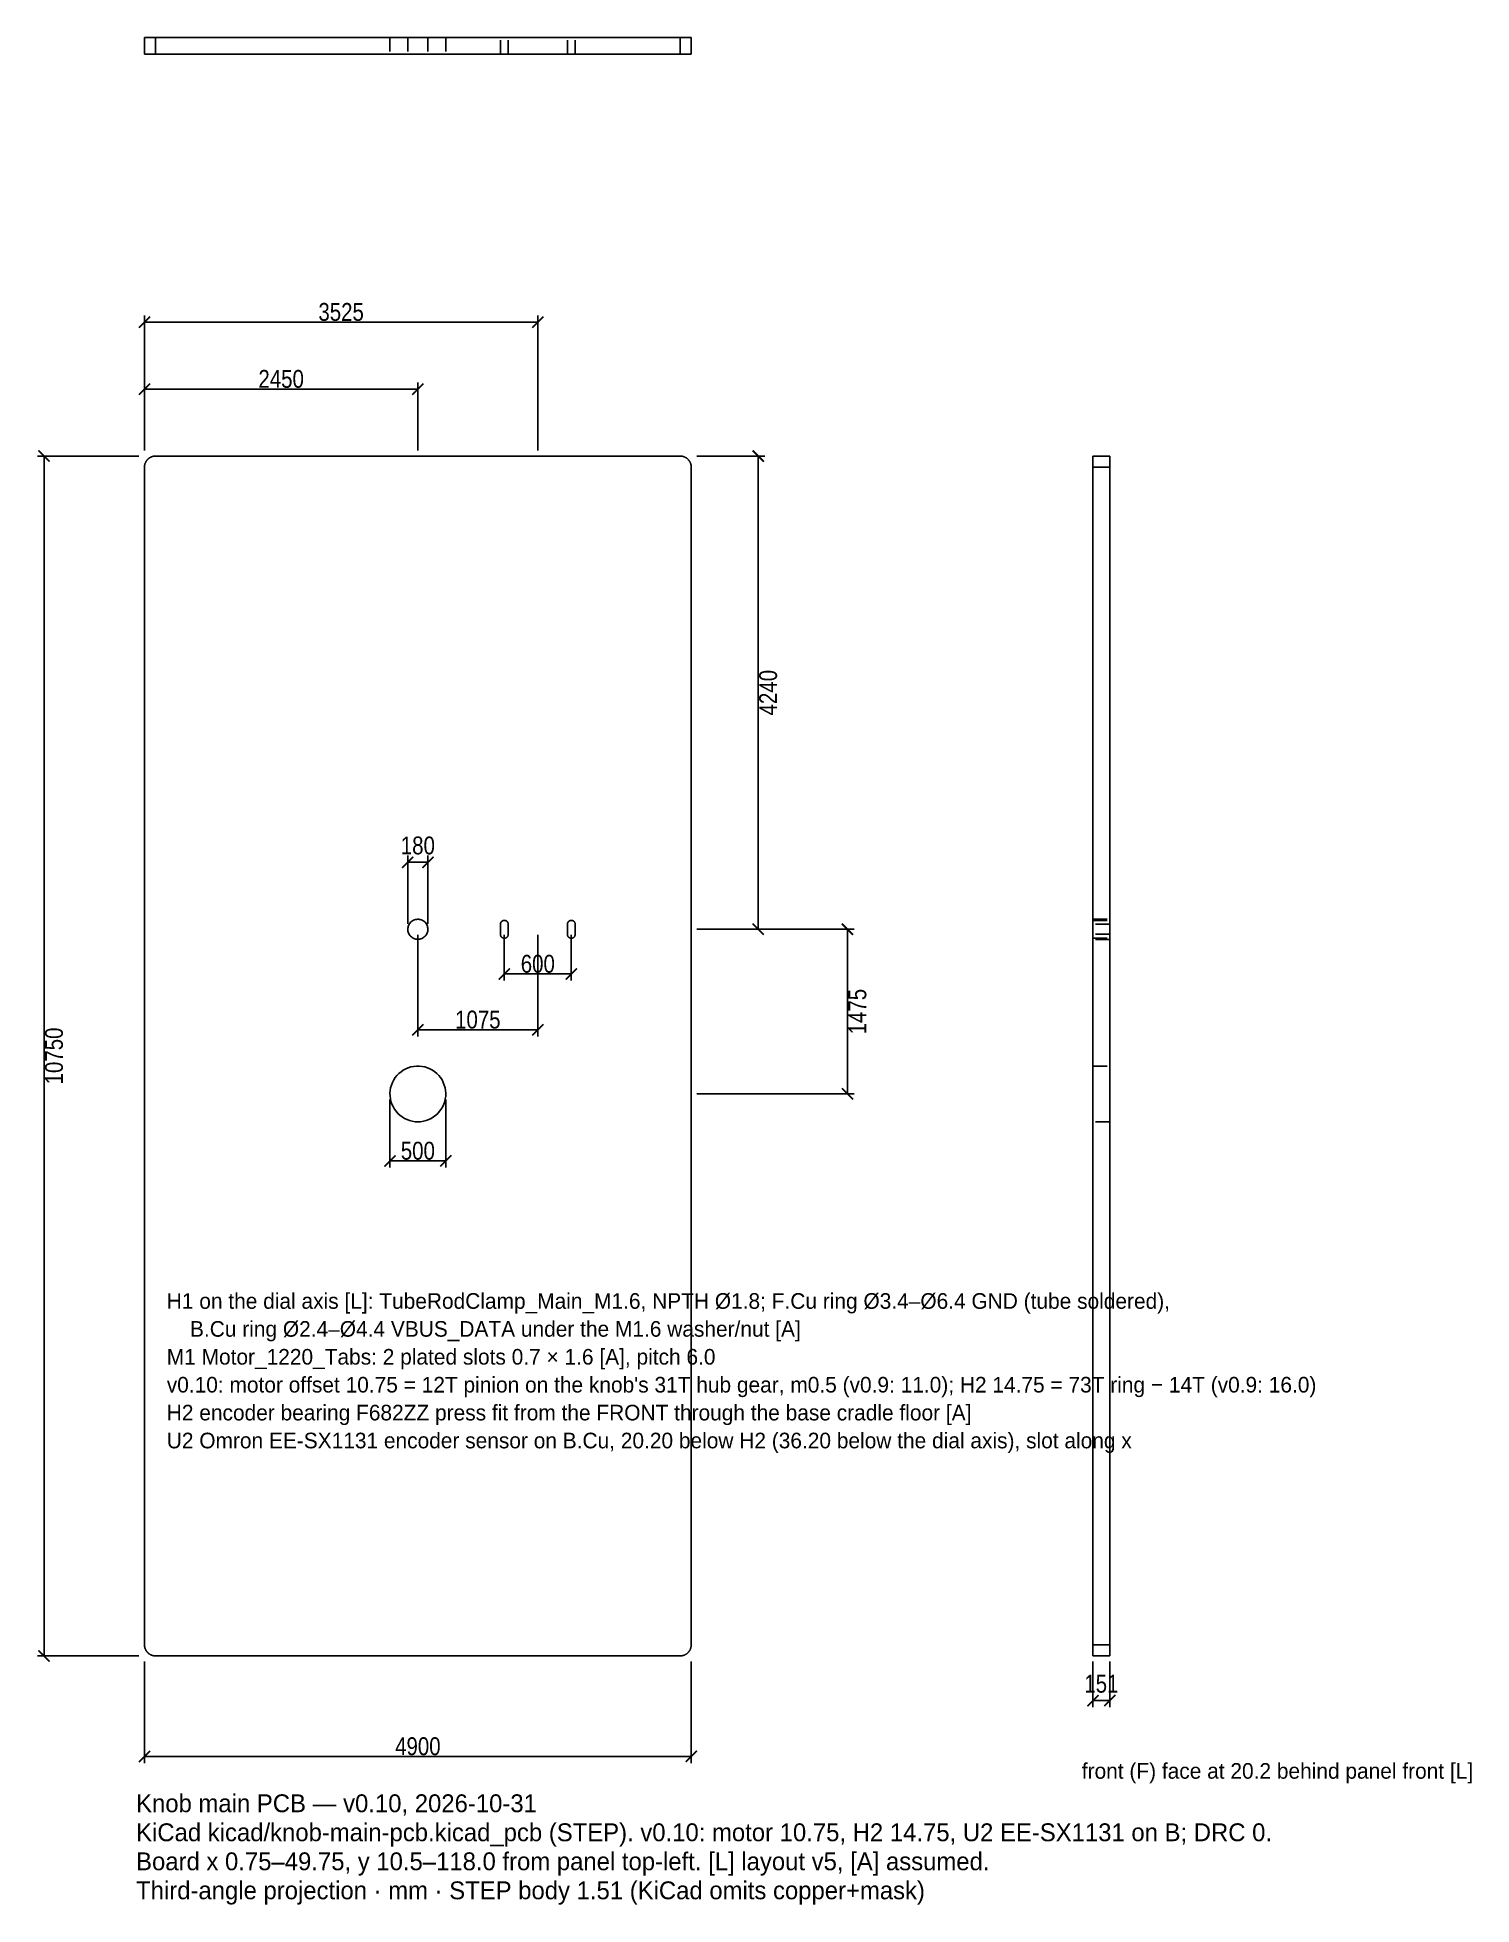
# Model space of a CAD drawing. Header units: millimetres. Extents: x -9 to 120, y -140 to 27.
import ezdxf

# ---------------------------------------------------------------- set-up
doc = ezdxf.new("R2010")
doc.units = ezdxf.units.MM
doc.linetypes.add('DASHED', pattern=[1.524, 1.27, -0.254])
for name, color, linetype in [('DIMS', 3, 'CONTINUOUS'), ('HIDDEN', 8, 'DASHED'), ('TEXT', 7, 'CONTINUOUS'), ('VISIBLE', 7, 'CONTINUOUS')]:
    doc.layers.add(name, color=color, linetype=linetype)
doc.styles.add('OpenSansCondensed-Light', font='OpenSansCondensed-Light.ttf')
doc.dimstyles.new('EZDXF', dxfattribs={"dimtxt": 0.25, "dimasz": 0.175, "dimexe": 0.375, "dimexo": 0.125, "dimgap": 0.1, "dimtad": 1, "dimlfac": 100, "dimzin": 12, "dimdsep": 46, "dimtxsty": 'OpenSansCondensed-Light', "dimblk": 'ARCHTICK', "dimcen": 2.5, "dimazin": 3, "dimtfac": 0.5, "dimtmove": 2, "dimatfit": 3})

msp = doc.modelspace()

# ---------------------------------------------------------------- texts
at = {"layer": 'TEXT'}
for s, height, p in [('H1 on the dial axis [L]: TubeRodClamp_Main_M1.6, NPTH Ø1.8; F.Cu ring Ø3.4–Ø6.4 GND (tube soldered),', 1.4, (2.75, -86.9)), ('    B.Cu ring Ø2.4–Ø4.4 VBUS_DATA under the M1.6 washer/nut [A]', 1.4, (2.75, -89.4)), ('M1 Motor_1220_Tabs: 2 plated slots 0.7 × 1.6 [A], pitch 6.0', 1.4, (2.75, -91.9)), ("v0.10: motor offset 10.75 = 12T pinion on the knob's 31T hub gear, m0.5 (v0.9: 11.0); H2 14.75 = 73T ring − 14T (v0.9: 16.0)", 1.4, (2.75, -94.4)), ('H2 encoder bearing F682ZZ press fit from the FRONT through the base cradle floor [A]', 1.4, (2.75, -96.9)), ('U2 Omron EE-SX1131 encoder sensor on B.Cu, 20.20 below H2 (36.20 below the dial axis), slot along x', 1.4, (2.75, -99.4)), ('front (F) face at 20.2 behind panel front [L]', 1.4, (84.75, -129)), ('Knob main PCB — v0.10, 2026-10-31', 1.6, (0, -132)), ('KiCad kicad/knob-main-pcb.kicad_pcb (STEP). v0.10: motor 10.75, H2 14.75, U2 EE-SX1131 on B; DRC 0.', 1.6, (0, -134.6)), ('Board x 0.75–49.75, y 10.5–118.0 from panel top-left. [L] layout v5, [A] assumed.', 1.6, (0, -137.2)), ('Third-angle projection · mm · STEP body 1.51 (KiCad omits copper+mask)', 1.6, (0, -139.8))]:
    msp.add_text(s, height=height, dxfattribs=at).set_placement(p)

# ---------------------------------------------------------------- blocks, each defined once
blk = doc.blocks.new('_ARCHTICK')
at = {"color": 0, "linetype": 'BYBLOCK', "const_width": 0.15}
blk.add_lwpolyline([(-0.5, -0.5), (0.5, 0.5)], dxfattribs=at)

# ---------------------------------------------------------------- dimensions: what is measured, and where the dimension line sits
at = {"layer": 'DIMS'}
for base, p1, p2 in [((0.75, 1.5), (0.75, -10.5), (36, -10.5)), ((0.75, -4.5), (0.75, -10.5), (25.25, -10.5)), ((24.35, -46.9), (24.35, -52.9), (26.15, -52.9)), ((25.25, -61.9), (25.25, -52.9), (36, -52.9)), ((33, -56.9), (33, -52.9), (39, -52.9)), ((22.75, -73.65), (22.75, -67.65), (27.75, -67.65)), ((0.75, -127), (0.75, -118), (49.75, -118)), ((85.75, -122), (85.75, -118), (87.26, -118))]:
    msp.add_linear_dim(base=base, p1=p1, p2=p2, dimstyle='EZDXF', override={"dimtxt": 1.6, "dimasz": 1, "dimexe": 0.6, "dimexo": 0.5, "dimdec": 2}, dxfattribs=at).render()
for base, p1, p2 in [((-8.25, -10.5), (0.75, -10.5), (0.75, -118)), ((55.75, -10.5), (49.75, -10.5), (49.75, -52.9)), ((63.75, -52.9), (49.75, -52.9), (49.75, -67.65))]:
    msp.add_linear_dim(base=base, p1=p1, p2=p2, angle=90, dimstyle='EZDXF', override={"dimtxt": 1.6, "dimasz": 1, "dimexe": 0.6, "dimexo": 0.5, "dimdec": 2}, dxfattribs=at).render()

# ---------------------------------------------------------------- linework, layer by layer
at = {"layer": 'HIDDEN'}
for points in [[(1.75, 27.01), (1.73413, 27.01), (1.71825, 27.01), (1.70238, 27.01), (1.68651, 27.01), (1.67063, 27.01), (1.65476, 27.01), (1.63889, 27.01), (1.62302, 27.01), (1.60714, 27.01), (1.59127, 27.01), (1.5754, 27.01), (1.55952, 27.01), (1.54365, 27.01), (1.52778, 27.01), (1.5119, 27.01), (1.49603, 27.01), (1.48016, 27.01), (1.46429, 27.01), (1.44841, 27.01), (1.43254, 27.01), (1.41667, 27.01), (1.40079, 27.01), (1.38492, 27.01), (1.36905, 27.01), (1.35317, 27.01), (1.3373, 27.01), (1.32143, 27.01), (1.30556, 27.01), (1.28968, 27.01), (1.27381, 27.01), (1.25794, 27.01), (1.24206, 27.01), (1.22619, 27.01), (1.21032, 27.01), (1.19444, 27.01), (1.17857, 27.01), (1.1627, 27.01), (1.14683, 27.01), (1.13095, 27.01), (1.11508, 27.01), (1.09921, 27.01), (1.08333, 27.01), (1.06746, 27.01), (1.05159, 27.01), (1.03571, 27.01), (1.01984, 27.01), (1.00397, 27.01), (0.9881, 27.01), (0.97222, 27.01), (0.95635, 27.01), (0.94048, 27.01), (0.9246, 27.01), (0.90873, 27.01), (0.89286, 27.01), (0.87698, 27.01), (0.86111, 27.01), (0.84524, 27.01), (0.82937, 27.01), (0.81349, 27.01), (0.79762, 27.01), (0.78175, 27.01), (0.76587, 27.01), (0.75, 27.01)], [(0.75, 25.5), (0.75, 27.01)], [(48.75, 27.01), (1.75, 27.01)], [(1.75, 25.5), (1.75, 27.01)], [(25.25, 27.01), (25.21032, 27.01), (25.17063, 27.01), (25.13095, 27.01), (25.09127, 27.01), (25.05159, 27.01), (25.0119, 27.01), (24.97222, 27.01), (24.93254, 27.01), (24.89286, 27.01), (24.85317, 27.01), (24.81349, 27.01), (24.77381, 27.01), (24.73413, 27.01), (24.69444, 27.01), (24.65476, 27.01), (24.61508, 27.01), (24.5754, 27.01), (24.53571, 27.01), (24.49603, 27.01), (24.45635, 27.01), (24.41667, 27.01), (24.37698, 27.01), (24.3373, 27.01), (24.29762, 27.01), (24.25794, 27.01), (24.21825, 27.01), (24.17857, 27.01), (24.13889, 27.01), (24.09921, 27.01), (24.05952, 27.01), (24.01984, 27.01), (23.98016, 27.01), (23.94048, 27.01), (23.90079, 27.01), (23.86111, 27.01), (23.82143, 27.01), (23.78175, 27.01), (23.74206, 27.01), (23.70238, 27.01), (23.6627, 27.01), (23.62302, 27.01), (23.58333, 27.01), (23.54365, 27.01), (23.50397, 27.01), (23.46429, 27.01), (23.4246, 27.01), (23.38492, 27.01), (23.34524, 27.01), (23.30556, 27.01), (23.26587, 27.01), (23.22619, 27.01), (23.18651, 27.01), (23.14683, 27.01), (23.10714, 27.01), (23.06746, 27.01), (23.02778, 27.01), (22.9881, 27.01), (22.94841, 27.01), (22.90873, 27.01), (22.86905, 27.01), (22.82937, 27.01), (22.78968, 27.01), (22.75, 27.01)], [(22.75, 27.01), (22.82937, 27.01), (22.90873, 27.01), (22.9881, 27.01), (23.06746, 27.01), (23.14683, 27.01), (23.22619, 27.01), (23.30556, 27.01), (23.38492, 27.01), (23.46429, 27.01), (23.54365, 27.01), (23.62302, 27.01), (23.70238, 27.01), (23.78175, 27.01), (23.86111, 27.01), (23.94048, 27.01), (24.01984, 27.01), (24.09921, 27.01), (24.17857, 27.01), (24.25794, 27.01), (24.3373, 27.01), (24.41667, 27.01), (24.49603, 27.01), (24.5754, 27.01), (24.65476, 27.01), (24.73413, 27.01), (24.81349, 27.01), (24.89286, 27.01), (24.97222, 27.01), (25.05159, 27.01), (25.13095, 27.01), (25.21032, 27.01), (25.28968, 27.01), (25.36905, 27.01), (25.44841, 27.01), (25.52778, 27.01), (25.60714, 27.01), (25.68651, 27.01), (25.76587, 27.01), (25.84524, 27.01), (25.9246, 27.01), (26.00397, 27.01), (26.08333, 27.01), (26.1627, 27.01), (26.24206, 27.01), (26.32143, 27.01), (26.40079, 27.01), (26.48016, 27.01), (26.55952, 27.01), (26.63889, 27.01), (26.71825, 27.01), (26.79762, 27.01), (26.87698, 27.01), (26.95635, 27.01), (27.03571, 27.01), (27.11508, 27.01), (27.19444, 27.01), (27.27381, 27.01), (27.35317, 27.01), (27.43254, 27.01), (27.5119, 27.01), (27.59127, 27.01), (27.67063, 27.01), (27.75, 27.01)], [(22.75, 27.01), (22.75, 25.5)], [(25.25, 27.01), (25.23571, 27.01), (25.22143, 27.01), (25.20714, 27.01), (25.19286, 27.01), (25.17857, 27.01), (25.16429, 27.01), (25.15, 27.01), (25.13571, 27.01), (25.12143, 27.01), (25.10714, 27.01), (25.09286, 27.01), (25.07857, 27.01), (25.06429, 27.01), (25.05, 27.01), (25.03571, 27.01), (25.02143, 27.01), (25.00714, 27.01), (24.99286, 27.01), (24.97857, 27.01), (24.96429, 27.01), (24.95, 27.01), (24.93571, 27.01), (24.92143, 27.01), (24.90714, 27.01), (24.89286, 27.01), (24.87857, 27.01), (24.86429, 27.01), (24.85, 27.01), (24.83571, 27.01), (24.82143, 27.01), (24.80714, 27.01), (24.79286, 27.01), (24.77857, 27.01), (24.76429, 27.01), (24.75, 27.01), (24.73571, 27.01), (24.72143, 27.01), (24.70714, 27.01), (24.69286, 27.01), (24.67857, 27.01), (24.66429, 27.01), (24.65, 27.01), (24.63571, 27.01), (24.62143, 27.01), (24.60714, 27.01), (24.59286, 27.01), (24.57857, 27.01), (24.56429, 27.01), (24.55, 27.01), (24.53571, 27.01), (24.52143, 27.01), (24.50714, 27.01), (24.49286, 27.01), (24.47857, 27.01), (24.46429, 27.01), (24.45, 27.01), (24.43571, 27.01), (24.42143, 27.01), (24.40714, 27.01), (24.39286, 27.01), (24.37857, 27.01), (24.36429, 27.01), (24.35, 27.01)], [(24.35, 27.01), (24.37857, 27.01), (24.40714, 27.01), (24.43571, 27.01), (24.46429, 27.01), (24.49286, 27.01), (24.52143, 27.01), (24.55, 27.01), (24.57857, 27.01), (24.60714, 27.01), (24.63571, 27.01), (24.66429, 27.01), (24.69286, 27.01), (24.72143, 27.01), (24.75, 27.01), (24.77857, 27.01), (24.80714, 27.01), (24.83571, 27.01), (24.86429, 27.01), (24.89286, 27.01), (24.92143, 27.01), (24.95, 27.01), (24.97857, 27.01), (25.00714, 27.01), (25.03571, 27.01), (25.06429, 27.01), (25.09286, 27.01), (25.12143, 27.01), (25.15, 27.01), (25.17857, 27.01), (25.20714, 27.01), (25.23571, 27.01), (25.26429, 27.01), (25.29286, 27.01), (25.32143, 27.01), (25.35, 27.01), (25.37857, 27.01), (25.40714, 27.01), (25.43571, 27.01), (25.46429, 27.01), (25.49286, 27.01), (25.52143, 27.01), (25.55, 27.01), (25.57857, 27.01), (25.60714, 27.01), (25.63571, 27.01), (25.66429, 27.01), (25.69286, 27.01), (25.72143, 27.01), (25.75, 27.01), (25.77857, 27.01), (25.80714, 27.01), (25.83571, 27.01), (25.86429, 27.01), (25.89286, 27.01), (25.92143, 27.01), (25.95, 27.01), (25.97857, 27.01), (26.00714, 27.01), (26.03571, 27.01), (26.06429, 27.01), (26.09286, 27.01), (26.12143, 27.01), (26.15, 27.01)], [(24.35, 27.01), (24.35, 25.5)], [(27.75, 27.01), (27.71032, 27.01), (27.67063, 27.01), (27.63095, 27.01), (27.59127, 27.01), (27.55159, 27.01), (27.5119, 27.01), (27.47222, 27.01), (27.43254, 27.01), (27.39286, 27.01), (27.35317, 27.01), (27.31349, 27.01), (27.27381, 27.01), (27.23413, 27.01), (27.19444, 27.01), (27.15476, 27.01), (27.11508, 27.01), (27.0754, 27.01), (27.03571, 27.01), (26.99603, 27.01), (26.95635, 27.01), (26.91667, 27.01), (26.87698, 27.01), (26.8373, 27.01), (26.79762, 27.01), (26.75794, 27.01), (26.71825, 27.01), (26.67857, 27.01), (26.63889, 27.01), (26.59921, 27.01), (26.55952, 27.01), (26.51984, 27.01), (26.48016, 27.01), (26.44048, 27.01), (26.40079, 27.01), (26.36111, 27.01), (26.32143, 27.01), (26.28175, 27.01), (26.24206, 27.01), (26.20238, 27.01), (26.1627, 27.01), (26.12302, 27.01), (26.08333, 27.01), (26.04365, 27.01), (26.00397, 27.01), (25.96429, 27.01), (25.9246, 27.01), (25.88492, 27.01), (25.84524, 27.01), (25.80556, 27.01), (25.76587, 27.01), (25.72619, 27.01), (25.68651, 27.01), (25.64683, 27.01), (25.60714, 27.01), (25.56746, 27.01), (25.52778, 27.01), (25.4881, 27.01), (25.44841, 27.01), (25.40873, 27.01), (25.36905, 27.01), (25.32937, 27.01), (25.28968, 27.01), (25.25, 27.01)], [(26.15, 27.01), (26.13571, 27.01), (26.12143, 27.01), (26.10714, 27.01), (26.09286, 27.01), (26.07857, 27.01), (26.06429, 27.01), (26.05, 27.01), (26.03571, 27.01), (26.02143, 27.01), (26.00714, 27.01), (25.99286, 27.01), (25.97857, 27.01), (25.96429, 27.01), (25.95, 27.01), (25.93571, 27.01), (25.92143, 27.01), (25.90714, 27.01), (25.89286, 27.01), (25.87857, 27.01), (25.86429, 27.01), (25.85, 27.01), (25.83571, 27.01), (25.82143, 27.01), (25.80714, 27.01), (25.79286, 27.01), (25.77857, 27.01), (25.76429, 27.01), (25.75, 27.01), (25.73571, 27.01), (25.72143, 27.01), (25.70714, 27.01), (25.69286, 27.01), (25.67857, 27.01), (25.66429, 27.01), (25.65, 27.01), (25.63571, 27.01), (25.62143, 27.01), (25.60714, 27.01), (25.59286, 27.01), (25.57857, 27.01), (25.56429, 27.01), (25.55, 27.01), (25.53571, 27.01), (25.52143, 27.01), (25.50714, 27.01), (25.49286, 27.01), (25.47857, 27.01), (25.46429, 27.01), (25.45, 27.01), (25.43571, 27.01), (25.42143, 27.01), (25.40714, 27.01), (25.39286, 27.01), (25.37857, 27.01), (25.36429, 27.01), (25.35, 27.01), (25.33571, 27.01), (25.32143, 27.01), (25.30714, 27.01), (25.29286, 27.01), (25.27857, 27.01), (25.26429, 27.01), (25.25, 27.01)], [(26.15, 27.01), (26.15, 25.5)], [(27.75, 27.01), (27.75, 25.5)], [(33.35, 27.01), (33.33889, 27.01), (33.32778, 27.01), (33.31667, 27.01), (33.30556, 27.01), (33.29444, 27.01), (33.28333, 27.01), (33.27222, 27.01), (33.26111, 27.01), (33.25, 27.01), (33.23889, 27.01), (33.22778, 27.01), (33.21667, 27.01), (33.20556, 27.01), (33.19444, 27.01), (33.18333, 27.01), (33.17222, 27.01), (33.16111, 27.01), (33.15, 27.01), (33.13889, 27.01), (33.12778, 27.01), (33.11667, 27.01), (33.10556, 27.01), (33.09444, 27.01), (33.08333, 27.01), (33.07222, 27.01), (33.06111, 27.01), (33.05, 27.01), (33.03889, 27.01), (33.02778, 27.01), (33.01667, 27.01), (33.00556, 27.01), (32.99444, 27.01), (32.98333, 27.01), (32.97222, 27.01), (32.96111, 27.01), (32.95, 27.01), (32.93889, 27.01), (32.92778, 27.01), (32.91667, 27.01), (32.90556, 27.01), (32.89444, 27.01), (32.88333, 27.01), (32.87222, 27.01), (32.86111, 27.01), (32.85, 27.01), (32.83889, 27.01), (32.82778, 27.01), (32.81667, 27.01), (32.80556, 27.01), (32.79444, 27.01), (32.78333, 27.01), (32.77222, 27.01), (32.76111, 27.01), (32.75, 27.01), (32.73889, 27.01), (32.72778, 27.01), (32.71667, 27.01), (32.70556, 27.01), (32.69444, 27.01), (32.68333, 27.01), (32.67222, 27.01), (32.66111, 27.01), (32.65, 27.01)], [(32.65, 27.01), (32.66111, 27.01), (32.67222, 27.01), (32.68333, 27.01), (32.69444, 27.01), (32.70556, 27.01), (32.71667, 27.01), (32.72778, 27.01), (32.73889, 27.01), (32.75, 27.01), (32.76111, 27.01), (32.77222, 27.01), (32.78333, 27.01), (32.79444, 27.01), (32.80556, 27.01), (32.81667, 27.01), (32.82778, 27.01), (32.83889, 27.01), (32.85, 27.01), (32.86111, 27.01), (32.87222, 27.01), (32.88333, 27.01), (32.89444, 27.01), (32.90556, 27.01), (32.91667, 27.01), (32.92778, 27.01), (32.93889, 27.01), (32.95, 27.01), (32.96111, 27.01), (32.97222, 27.01), (32.98333, 27.01), (32.99444, 27.01), (33.00556, 27.01), (33.01667, 27.01), (33.02778, 27.01), (33.03889, 27.01), (33.05, 27.01), (33.06111, 27.01), (33.07222, 27.01), (33.08333, 27.01), (33.09444, 27.01), (33.10556, 27.01), (33.11667, 27.01), (33.12778, 27.01), (33.13889, 27.01), (33.15, 27.01), (33.16111, 27.01), (33.17222, 27.01), (33.18333, 27.01), (33.19444, 27.01), (33.20556, 27.01), (33.21667, 27.01), (33.22778, 27.01), (33.23889, 27.01), (33.25, 27.01), (33.26111, 27.01), (33.27222, 27.01), (33.28333, 27.01), (33.29444, 27.01), (33.30556, 27.01), (33.31667, 27.01), (33.32778, 27.01), (33.33889, 27.01), (33.35, 27.01)], [(32.65, 25.5), (32.65, 27.01)], [(32.65, 25.5), (32.65, 27.01)], [(33.35, 25.5), (33.35, 27.01)], [(33.35, 25.5), (33.35, 27.01)], [(39.35, 27.01), (39.33889, 27.01), (39.32778, 27.01), (39.31667, 27.01), (39.30556, 27.01), (39.29444, 27.01), (39.28333, 27.01), (39.27222, 27.01), (39.26111, 27.01), (39.25, 27.01), (39.23889, 27.01), (39.22778, 27.01), (39.21667, 27.01), (39.20556, 27.01), (39.19444, 27.01), (39.18333, 27.01), (39.17222, 27.01), (39.16111, 27.01), (39.15, 27.01), (39.13889, 27.01), (39.12778, 27.01), (39.11667, 27.01), (39.10556, 27.01), (39.09444, 27.01), (39.08333, 27.01), (39.07222, 27.01), (39.06111, 27.01), (39.05, 27.01), (39.03889, 27.01), (39.02778, 27.01), (39.01667, 27.01), (39.00556, 27.01), (38.99444, 27.01), (38.98333, 27.01), (38.97222, 27.01), (38.96111, 27.01), (38.95, 27.01), (38.93889, 27.01), (38.92778, 27.01), (38.91667, 27.01), (38.90556, 27.01), (38.89444, 27.01), (38.88333, 27.01), (38.87222, 27.01), (38.86111, 27.01), (38.85, 27.01), (38.83889, 27.01), (38.82778, 27.01), (38.81667, 27.01), (38.80556, 27.01), (38.79444, 27.01), (38.78333, 27.01), (38.77222, 27.01), (38.76111, 27.01), (38.75, 27.01), (38.73889, 27.01), (38.72778, 27.01), (38.71667, 27.01), (38.70556, 27.01), (38.69444, 27.01), (38.68333, 27.01), (38.67222, 27.01), (38.66111, 27.01), (38.65, 27.01)], [(38.65, 27.01), (38.66111, 27.01), (38.67222, 27.01), (38.68333, 27.01), (38.69444, 27.01), (38.70556, 27.01), (38.71667, 27.01), (38.72778, 27.01), (38.73889, 27.01), (38.75, 27.01), (38.76111, 27.01), (38.77222, 27.01), (38.78333, 27.01), (38.79444, 27.01), (38.80556, 27.01), (38.81667, 27.01), (38.82778, 27.01), (38.83889, 27.01), (38.85, 27.01), (38.86111, 27.01), (38.87222, 27.01), (38.88333, 27.01), (38.89444, 27.01), (38.90556, 27.01), (38.91667, 27.01), (38.92778, 27.01), (38.93889, 27.01), (38.95, 27.01), (38.96111, 27.01), (38.97222, 27.01), (38.98333, 27.01), (38.99444, 27.01), (39.00556, 27.01), (39.01667, 27.01), (39.02778, 27.01), (39.03889, 27.01), (39.05, 27.01), (39.06111, 27.01), (39.07222, 27.01), (39.08333, 27.01), (39.09444, 27.01), (39.10556, 27.01), (39.11667, 27.01), (39.12778, 27.01), (39.13889, 27.01), (39.15, 27.01), (39.16111, 27.01), (39.17222, 27.01), (39.18333, 27.01), (39.19444, 27.01), (39.20556, 27.01), (39.21667, 27.01), (39.22778, 27.01), (39.23889, 27.01), (39.25, 27.01), (39.26111, 27.01), (39.27222, 27.01), (39.28333, 27.01), (39.29444, 27.01), (39.30556, 27.01), (39.31667, 27.01), (39.32778, 27.01), (39.33889, 27.01), (39.35, 27.01)], [(38.65, 25.5), (38.65, 27.01)], [(38.65, 25.5), (38.65, 27.01)], [(39.35, 25.5), (39.35, 27.01)], [(39.35, 25.5), (39.35, 27.01)], [(49.75, 27.01), (49.73413, 27.01), (49.71825, 27.01), (49.70238, 27.01), (49.68651, 27.01), (49.67063, 27.01), (49.65476, 27.01), (49.63889, 27.01), (49.62302, 27.01), (49.60714, 27.01), (49.59127, 27.01), (49.5754, 27.01), (49.55952, 27.01), (49.54365, 27.01), (49.52778, 27.01), (49.5119, 27.01), (49.49603, 27.01), (49.48016, 27.01), (49.46429, 27.01), (49.44841, 27.01), (49.43254, 27.01), (49.41667, 27.01), (49.40079, 27.01), (49.38492, 27.01), (49.36905, 27.01), (49.35317, 27.01), (49.3373, 27.01), (49.32143, 27.01), (49.30556, 27.01), (49.28968, 27.01), (49.27381, 27.01), (49.25794, 27.01), (49.24206, 27.01), (49.22619, 27.01), (49.21032, 27.01), (49.19444, 27.01), (49.17857, 27.01), (49.1627, 27.01), (49.14683, 27.01), (49.13095, 27.01), (49.11508, 27.01), (49.09921, 27.01), (49.08333, 27.01), (49.06746, 27.01), (49.05159, 27.01), (49.03571, 27.01), (49.01984, 27.01), (49.00397, 27.01), (48.9881, 27.01), (48.97222, 27.01), (48.95635, 27.01), (48.94048, 27.01), (48.9246, 27.01), (48.90873, 27.01), (48.89286, 27.01), (48.87698, 27.01), (48.86111, 27.01), (48.84524, 27.01), (48.82937, 27.01), (48.81349, 27.01), (48.79762, 27.01), (48.78175, 27.01), (48.76587, 27.01), (48.75, 27.01)], [(48.75, 25.5), (48.75, 27.01)], [(49.75, 25.5), (49.75, 27.01)], [(1.75, 25.5), (1.73413, 25.5), (1.71825, 25.5), (1.70238, 25.5), (1.68651, 25.5), (1.67063, 25.5), (1.65476, 25.5), (1.63889, 25.5), (1.62302, 25.5), (1.60714, 25.5), (1.59127, 25.5), (1.5754, 25.5), (1.55952, 25.5), (1.54365, 25.5), (1.52778, 25.5), (1.5119, 25.5), (1.49603, 25.5), (1.48016, 25.5), (1.46429, 25.5), (1.44841, 25.5), (1.43254, 25.5), (1.41667, 25.5), (1.40079, 25.5), (1.38492, 25.5), (1.36905, 25.5), (1.35317, 25.5), (1.3373, 25.5), (1.32143, 25.5), (1.30556, 25.5), (1.28968, 25.5), (1.27381, 25.5), (1.25794, 25.5), (1.24206, 25.5), (1.22619, 25.5), (1.21032, 25.5), (1.19444, 25.5), (1.17857, 25.5), (1.1627, 25.5), (1.14683, 25.5), (1.13095, 25.5), (1.11508, 25.5), (1.09921, 25.5), (1.08333, 25.5), (1.06746, 25.5), (1.05159, 25.5), (1.03571, 25.5), (1.01984, 25.5), (1.00397, 25.5), (0.9881, 25.5), (0.97222, 25.5), (0.95635, 25.5), (0.94048, 25.5), (0.9246, 25.5), (0.90873, 25.5), (0.89286, 25.5), (0.87698, 25.5), (0.86111, 25.5), (0.84524, 25.5), (0.82937, 25.5), (0.81349, 25.5), (0.79762, 25.5), (0.78175, 25.5), (0.76587, 25.5), (0.75, 25.5)], [(48.75, 25.5), (1.75, 25.5)], [(25.25, 25.5), (25.21032, 25.5), (25.17063, 25.5), (25.13095, 25.5), (25.09127, 25.5), (25.05159, 25.5), (25.0119, 25.5), (24.97222, 25.5), (24.93254, 25.5), (24.89286, 25.5), (24.85317, 25.5), (24.81349, 25.5), (24.77381, 25.5), (24.73413, 25.5), (24.69444, 25.5), (24.65476, 25.5), (24.61508, 25.5), (24.5754, 25.5), (24.53571, 25.5), (24.49603, 25.5), (24.45635, 25.5), (24.41667, 25.5), (24.37698, 25.5), (24.3373, 25.5), (24.29762, 25.5), (24.25794, 25.5), (24.21825, 25.5), (24.17857, 25.5), (24.13889, 25.5), (24.09921, 25.5), (24.05952, 25.5), (24.01984, 25.5), (23.98016, 25.5), (23.94048, 25.5), (23.90079, 25.5), (23.86111, 25.5), (23.82143, 25.5), (23.78175, 25.5), (23.74206, 25.5), (23.70238, 25.5), (23.6627, 25.5), (23.62302, 25.5), (23.58333, 25.5), (23.54365, 25.5), (23.50397, 25.5), (23.46429, 25.5), (23.4246, 25.5), (23.38492, 25.5), (23.34524, 25.5), (23.30556, 25.5), (23.26587, 25.5), (23.22619, 25.5), (23.18651, 25.5), (23.14683, 25.5), (23.10714, 25.5), (23.06746, 25.5), (23.02778, 25.5), (22.9881, 25.5), (22.94841, 25.5), (22.90873, 25.5), (22.86905, 25.5), (22.82937, 25.5), (22.78968, 25.5), (22.75, 25.5)], [(22.75, 25.5), (22.82937, 25.5), (22.90873, 25.5), (22.9881, 25.5), (23.06746, 25.5), (23.14683, 25.5), (23.22619, 25.5), (23.30556, 25.5), (23.38492, 25.5), (23.46429, 25.5), (23.54365, 25.5), (23.62302, 25.5), (23.70238, 25.5), (23.78175, 25.5), (23.86111, 25.5), (23.94048, 25.5), (24.01984, 25.5), (24.09921, 25.5), (24.17857, 25.5), (24.25794, 25.5), (24.3373, 25.5), (24.41667, 25.5), (24.49603, 25.5), (24.5754, 25.5), (24.65476, 25.5), (24.73413, 25.5), (24.81349, 25.5), (24.89286, 25.5), (24.97222, 25.5), (25.05159, 25.5), (25.13095, 25.5), (25.21032, 25.5), (25.28968, 25.5), (25.36905, 25.5), (25.44841, 25.5), (25.52778, 25.5), (25.60714, 25.5), (25.68651, 25.5), (25.76587, 25.5), (25.84524, 25.5), (25.9246, 25.5), (26.00397, 25.5), (26.08333, 25.5), (26.1627, 25.5), (26.24206, 25.5), (26.32143, 25.5), (26.40079, 25.5), (26.48016, 25.5), (26.55952, 25.5), (26.63889, 25.5), (26.71825, 25.5), (26.79762, 25.5), (26.87698, 25.5), (26.95635, 25.5), (27.03571, 25.5), (27.11508, 25.5), (27.19444, 25.5), (27.27381, 25.5), (27.35317, 25.5), (27.43254, 25.5), (27.5119, 25.5), (27.59127, 25.5), (27.67063, 25.5), (27.75, 25.5)], [(25.25, 25.5), (25.23571, 25.5), (25.22143, 25.5), (25.20714, 25.5), (25.19286, 25.5), (25.17857, 25.5), (25.16429, 25.5), (25.15, 25.5), (25.13571, 25.5), (25.12143, 25.5), (25.10714, 25.5), (25.09286, 25.5), (25.07857, 25.5), (25.06429, 25.5), (25.05, 25.5), (25.03571, 25.5), (25.02143, 25.5), (25.00714, 25.5), (24.99286, 25.5), (24.97857, 25.5), (24.96429, 25.5), (24.95, 25.5), (24.93571, 25.5), (24.92143, 25.5), (24.90714, 25.5), (24.89286, 25.5), (24.87857, 25.5), (24.86429, 25.5), (24.85, 25.5), (24.83571, 25.5), (24.82143, 25.5), (24.80714, 25.5), (24.79286, 25.5), (24.77857, 25.5), (24.76429, 25.5), (24.75, 25.5), (24.73571, 25.5), (24.72143, 25.5), (24.70714, 25.5), (24.69286, 25.5), (24.67857, 25.5), (24.66429, 25.5), (24.65, 25.5), (24.63571, 25.5), (24.62143, 25.5), (24.60714, 25.5), (24.59286, 25.5), (24.57857, 25.5), (24.56429, 25.5), (24.55, 25.5), (24.53571, 25.5), (24.52143, 25.5), (24.50714, 25.5), (24.49286, 25.5), (24.47857, 25.5), (24.46429, 25.5), (24.45, 25.5), (24.43571, 25.5), (24.42143, 25.5), (24.40714, 25.5), (24.39286, 25.5), (24.37857, 25.5), (24.36429, 25.5), (24.35, 25.5)], [(24.35, 25.5), (24.37857, 25.5), (24.40714, 25.5), (24.43571, 25.5), (24.46429, 25.5), (24.49286, 25.5), (24.52143, 25.5), (24.55, 25.5), (24.57857, 25.5), (24.60714, 25.5), (24.63571, 25.5), (24.66429, 25.5), (24.69286, 25.5), (24.72143, 25.5), (24.75, 25.5), (24.77857, 25.5), (24.80714, 25.5), (24.83571, 25.5), (24.86429, 25.5), (24.89286, 25.5), (24.92143, 25.5), (24.95, 25.5), (24.97857, 25.5), (25.00714, 25.5), (25.03571, 25.5), (25.06429, 25.5), (25.09286, 25.5), (25.12143, 25.5), (25.15, 25.5), (25.17857, 25.5), (25.20714, 25.5), (25.23571, 25.5), (25.26429, 25.5), (25.29286, 25.5), (25.32143, 25.5), (25.35, 25.5), (25.37857, 25.5), (25.40714, 25.5), (25.43571, 25.5), (25.46429, 25.5), (25.49286, 25.5), (25.52143, 25.5), (25.55, 25.5), (25.57857, 25.5), (25.60714, 25.5), (25.63571, 25.5), (25.66429, 25.5), (25.69286, 25.5), (25.72143, 25.5), (25.75, 25.5), (25.77857, 25.5), (25.80714, 25.5), (25.83571, 25.5), (25.86429, 25.5), (25.89286, 25.5), (25.92143, 25.5), (25.95, 25.5), (25.97857, 25.5), (26.00714, 25.5), (26.03571, 25.5), (26.06429, 25.5), (26.09286, 25.5), (26.12143, 25.5), (26.15, 25.5)], [(27.75, 25.5), (27.71032, 25.5), (27.67063, 25.5), (27.63095, 25.5), (27.59127, 25.5), (27.55159, 25.5), (27.5119, 25.5), (27.47222, 25.5), (27.43254, 25.5), (27.39286, 25.5), (27.35317, 25.5), (27.31349, 25.5), (27.27381, 25.5), (27.23413, 25.5), (27.19444, 25.5), (27.15476, 25.5), (27.11508, 25.5), (27.0754, 25.5), (27.03571, 25.5), (26.99603, 25.5), (26.95635, 25.5), (26.91667, 25.5), (26.87698, 25.5), (26.8373, 25.5), (26.79762, 25.5), (26.75794, 25.5), (26.71825, 25.5), (26.67857, 25.5), (26.63889, 25.5), (26.59921, 25.5), (26.55952, 25.5), (26.51984, 25.5), (26.48016, 25.5), (26.44048, 25.5), (26.40079, 25.5), (26.36111, 25.5), (26.32143, 25.5), (26.28175, 25.5), (26.24206, 25.5), (26.20238, 25.5), (26.1627, 25.5), (26.12302, 25.5), (26.08333, 25.5), (26.04365, 25.5), (26.00397, 25.5), (25.96429, 25.5), (25.9246, 25.5), (25.88492, 25.5), (25.84524, 25.5), (25.80556, 25.5), (25.76587, 25.5), (25.72619, 25.5), (25.68651, 25.5), (25.64683, 25.5), (25.60714, 25.5), (25.56746, 25.5), (25.52778, 25.5), (25.4881, 25.5), (25.44841, 25.5), (25.40873, 25.5), (25.36905, 25.5), (25.32937, 25.5), (25.28968, 25.5), (25.25, 25.5)], [(26.15, 25.5), (26.13571, 25.5), (26.12143, 25.5), (26.10714, 25.5), (26.09286, 25.5), (26.07857, 25.5), (26.06429, 25.5), (26.05, 25.5), (26.03571, 25.5), (26.02143, 25.5), (26.00714, 25.5), (25.99286, 25.5), (25.97857, 25.5), (25.96429, 25.5), (25.95, 25.5), (25.93571, 25.5), (25.92143, 25.5), (25.90714, 25.5), (25.89286, 25.5), (25.87857, 25.5), (25.86429, 25.5), (25.85, 25.5), (25.83571, 25.5), (25.82143, 25.5), (25.80714, 25.5), (25.79286, 25.5), (25.77857, 25.5), (25.76429, 25.5), (25.75, 25.5), (25.73571, 25.5), (25.72143, 25.5), (25.70714, 25.5), (25.69286, 25.5), (25.67857, 25.5), (25.66429, 25.5), (25.65, 25.5), (25.63571, 25.5), (25.62143, 25.5), (25.60714, 25.5), (25.59286, 25.5), (25.57857, 25.5), (25.56429, 25.5), (25.55, 25.5), (25.53571, 25.5), (25.52143, 25.5), (25.50714, 25.5), (25.49286, 25.5), (25.47857, 25.5), (25.46429, 25.5), (25.45, 25.5), (25.43571, 25.5), (25.42143, 25.5), (25.40714, 25.5), (25.39286, 25.5), (25.37857, 25.5), (25.36429, 25.5), (25.35, 25.5), (25.33571, 25.5), (25.32143, 25.5), (25.30714, 25.5), (25.29286, 25.5), (25.27857, 25.5), (25.26429, 25.5), (25.25, 25.5)], [(33.35, 25.5), (33.33889, 25.5), (33.32778, 25.5), (33.31667, 25.5), (33.30556, 25.5), (33.29444, 25.5), (33.28333, 25.5), (33.27222, 25.5), (33.26111, 25.5), (33.25, 25.5), (33.23889, 25.5), (33.22778, 25.5), (33.21667, 25.5), (33.20556, 25.5), (33.19444, 25.5), (33.18333, 25.5), (33.17222, 25.5), (33.16111, 25.5), (33.15, 25.5), (33.13889, 25.5), (33.12778, 25.5), (33.11667, 25.5), (33.10556, 25.5), (33.09444, 25.5), (33.08333, 25.5), (33.07222, 25.5), (33.06111, 25.5), (33.05, 25.5), (33.03889, 25.5), (33.02778, 25.5), (33.01667, 25.5), (33.00556, 25.5), (32.99444, 25.5), (32.98333, 25.5), (32.97222, 25.5), (32.96111, 25.5), (32.95, 25.5), (32.93889, 25.5), (32.92778, 25.5), (32.91667, 25.5), (32.90556, 25.5), (32.89444, 25.5), (32.88333, 25.5), (32.87222, 25.5), (32.86111, 25.5), (32.85, 25.5), (32.83889, 25.5), (32.82778, 25.5), (32.81667, 25.5), (32.80556, 25.5), (32.79444, 25.5), (32.78333, 25.5), (32.77222, 25.5), (32.76111, 25.5), (32.75, 25.5), (32.73889, 25.5), (32.72778, 25.5), (32.71667, 25.5), (32.70556, 25.5), (32.69444, 25.5), (32.68333, 25.5), (32.67222, 25.5), (32.66111, 25.5), (32.65, 25.5)], [(32.65, 25.5), (32.66111, 25.5), (32.67222, 25.5), (32.68333, 25.5), (32.69444, 25.5), (32.70556, 25.5), (32.71667, 25.5), (32.72778, 25.5), (32.73889, 25.5), (32.75, 25.5), (32.76111, 25.5), (32.77222, 25.5), (32.78333, 25.5), (32.79444, 25.5), (32.80556, 25.5), (32.81667, 25.5), (32.82778, 25.5), (32.83889, 25.5), (32.85, 25.5), (32.86111, 25.5), (32.87222, 25.5), (32.88333, 25.5), (32.89444, 25.5), (32.90556, 25.5), (32.91667, 25.5), (32.92778, 25.5), (32.93889, 25.5), (32.95, 25.5), (32.96111, 25.5), (32.97222, 25.5), (32.98333, 25.5), (32.99444, 25.5), (33.00556, 25.5), (33.01667, 25.5), (33.02778, 25.5), (33.03889, 25.5), (33.05, 25.5), (33.06111, 25.5), (33.07222, 25.5), (33.08333, 25.5), (33.09444, 25.5), (33.10556, 25.5), (33.11667, 25.5), (33.12778, 25.5), (33.13889, 25.5), (33.15, 25.5), (33.16111, 25.5), (33.17222, 25.5), (33.18333, 25.5), (33.19444, 25.5), (33.20556, 25.5), (33.21667, 25.5), (33.22778, 25.5), (33.23889, 25.5), (33.25, 25.5), (33.26111, 25.5), (33.27222, 25.5), (33.28333, 25.5), (33.29444, 25.5), (33.30556, 25.5), (33.31667, 25.5), (33.32778, 25.5), (33.33889, 25.5), (33.35, 25.5)], [(39.35, 25.5), (39.33889, 25.5), (39.32778, 25.5), (39.31667, 25.5), (39.30556, 25.5), (39.29444, 25.5), (39.28333, 25.5), (39.27222, 25.5), (39.26111, 25.5), (39.25, 25.5), (39.23889, 25.5), (39.22778, 25.5), (39.21667, 25.5), (39.20556, 25.5), (39.19444, 25.5), (39.18333, 25.5), (39.17222, 25.5), (39.16111, 25.5), (39.15, 25.5), (39.13889, 25.5), (39.12778, 25.5), (39.11667, 25.5), (39.10556, 25.5), (39.09444, 25.5), (39.08333, 25.5), (39.07222, 25.5), (39.06111, 25.5), (39.05, 25.5), (39.03889, 25.5), (39.02778, 25.5), (39.01667, 25.5), (39.00556, 25.5), (38.99444, 25.5), (38.98333, 25.5), (38.97222, 25.5), (38.96111, 25.5), (38.95, 25.5), (38.93889, 25.5), (38.92778, 25.5), (38.91667, 25.5), (38.90556, 25.5), (38.89444, 25.5), (38.88333, 25.5), (38.87222, 25.5), (38.86111, 25.5), (38.85, 25.5), (38.83889, 25.5), (38.82778, 25.5), (38.81667, 25.5), (38.80556, 25.5), (38.79444, 25.5), (38.78333, 25.5), (38.77222, 25.5), (38.76111, 25.5), (38.75, 25.5), (38.73889, 25.5), (38.72778, 25.5), (38.71667, 25.5), (38.70556, 25.5), (38.69444, 25.5), (38.68333, 25.5), (38.67222, 25.5), (38.66111, 25.5), (38.65, 25.5)], [(38.65, 25.5), (38.66111, 25.5), (38.67222, 25.5), (38.68333, 25.5), (38.69444, 25.5), (38.70556, 25.5), (38.71667, 25.5), (38.72778, 25.5), (38.73889, 25.5), (38.75, 25.5), (38.76111, 25.5), (38.77222, 25.5), (38.78333, 25.5), (38.79444, 25.5), (38.80556, 25.5), (38.81667, 25.5), (38.82778, 25.5), (38.83889, 25.5), (38.85, 25.5), (38.86111, 25.5), (38.87222, 25.5), (38.88333, 25.5), (38.89444, 25.5), (38.90556, 25.5), (38.91667, 25.5), (38.92778, 25.5), (38.93889, 25.5), (38.95, 25.5), (38.96111, 25.5), (38.97222, 25.5), (38.98333, 25.5), (38.99444, 25.5), (39.00556, 25.5), (39.01667, 25.5), (39.02778, 25.5), (39.03889, 25.5), (39.05, 25.5), (39.06111, 25.5), (39.07222, 25.5), (39.08333, 25.5), (39.09444, 25.5), (39.10556, 25.5), (39.11667, 25.5), (39.12778, 25.5), (39.13889, 25.5), (39.15, 25.5), (39.16111, 25.5), (39.17222, 25.5), (39.18333, 25.5), (39.19444, 25.5), (39.20556, 25.5), (39.21667, 25.5), (39.22778, 25.5), (39.23889, 25.5), (39.25, 25.5), (39.26111, 25.5), (39.27222, 25.5), (39.28333, 25.5), (39.29444, 25.5), (39.30556, 25.5), (39.31667, 25.5), (39.32778, 25.5), (39.33889, 25.5), (39.35, 25.5)], [(49.75, 25.5), (49.73413, 25.5), (49.71825, 25.5), (49.70238, 25.5), (49.68651, 25.5), (49.67063, 25.5), (49.65476, 25.5), (49.63889, 25.5), (49.62302, 25.5), (49.60714, 25.5), (49.59127, 25.5), (49.5754, 25.5), (49.55952, 25.5), (49.54365, 25.5), (49.52778, 25.5), (49.5119, 25.5), (49.49603, 25.5), (49.48016, 25.5), (49.46429, 25.5), (49.44841, 25.5), (49.43254, 25.5), (49.41667, 25.5), (49.40079, 25.5), (49.38492, 25.5), (49.36905, 25.5), (49.35317, 25.5), (49.3373, 25.5), (49.32143, 25.5), (49.30556, 25.5), (49.28968, 25.5), (49.27381, 25.5), (49.25794, 25.5), (49.24206, 25.5), (49.22619, 25.5), (49.21032, 25.5), (49.19444, 25.5), (49.17857, 25.5), (49.1627, 25.5), (49.14683, 25.5), (49.13095, 25.5), (49.11508, 25.5), (49.09921, 25.5), (49.08333, 25.5), (49.06746, 25.5), (49.05159, 25.5), (49.03571, 25.5), (49.01984, 25.5), (49.00397, 25.5), (48.9881, 25.5), (48.97222, 25.5), (48.95635, 25.5), (48.94048, 25.5), (48.9246, 25.5), (48.90873, 25.5), (48.89286, 25.5), (48.87698, 25.5), (48.86111, 25.5), (48.84524, 25.5), (48.82937, 25.5), (48.81349, 25.5), (48.79762, 25.5), (48.78175, 25.5), (48.76587, 25.5), (48.75, 25.5)], [(0.75, -11.5), (0.75031, -11.47507), (0.75124, -11.45015), (0.7528, -11.42527), (0.75497, -11.40043), (0.75776, -11.37566), (0.76117, -11.35096), (0.76519, -11.32635), (0.76983, -11.30185), (0.77507, -11.27748), (0.78092, -11.25324), (0.78738, -11.22916), (0.79443, -11.20524), (0.80207, -11.18151), (0.81031, -11.15798), (0.81913, -11.13466), (0.82852, -11.11157), (0.83849, -11.08871), (0.84903, -11.06612), (0.86013, -11.04379), (0.87178, -11.02175), (0.88397, -11), (0.89671, -10.97856), (0.90997, -10.95745), (0.92376, -10.93668), (0.93806, -10.91626), (0.95287, -10.8962), (0.96817, -10.87651), (0.98396, -10.85721), (1.00022, -10.83831), (1.01695, -10.81983), (1.03413, -10.80176), (1.05176, -10.78413), (1.06983, -10.76695), (1.08831, -10.75022), (1.10721, -10.73396), (1.12651, -10.71817), (1.1462, -10.70287), (1.16626, -10.68806), (1.18668, -10.67376), (1.20745, -10.65997), (1.22856, -10.64671), (1.25, -10.63397), (1.27175, -10.62178), (1.29379, -10.61013), (1.31612, -10.59903), (1.33871, -10.58849), (1.36157, -10.57852), (1.38466, -10.56913), (1.40798, -10.56031), (1.43151, -10.55207), (1.45524, -10.54443), (1.47916, -10.53738), (1.50324, -10.53092), (1.52748, -10.52507), (1.55185, -10.51983), (1.57635, -10.51519), (1.60096, -10.51117), (1.62566, -10.50776), (1.65043, -10.50497), (1.67527, -10.5028), (1.70015, -10.50124), (1.72507, -10.50031), (1.75, -10.5)], [(0.75, -117), (0.75, -11.5)], [(1.75, -10.5), (48.75, -10.5)], [(48.75, -10.5), (48.77493, -10.50031), (48.79985, -10.50124), (48.82473, -10.5028), (48.84957, -10.50497), (48.87434, -10.50776), (48.89904, -10.51117), (48.92365, -10.51519), (48.94815, -10.51983), (48.97252, -10.52507), (48.99676, -10.53092), (49.02084, -10.53738), (49.04476, -10.54443), (49.06849, -10.55207), (49.09202, -10.56031), (49.11534, -10.56913), (49.13843, -10.57852), (49.16129, -10.58849), (49.18388, -10.59903), (49.20621, -10.61013), (49.22825, -10.62178), (49.25, -10.63397), (49.27143, -10.64671), (49.29255, -10.65997), (49.31332, -10.67376), (49.33374, -10.68806), (49.3538, -10.70287), (49.37349, -10.71817), (49.39279, -10.73396), (49.41169, -10.75022), (49.43017, -10.76695), (49.44824, -10.78413), (49.46587, -10.80176), (49.48305, -10.81983), (49.49978, -10.83831), (49.51604, -10.85721), (49.53183, -10.87651), (49.54713, -10.8962), (49.56194, -10.91626), (49.57624, -10.93668), (49.59003, -10.95745), (49.60329, -10.97857), (49.61603, -11), (49.62822, -11.02175), (49.63987, -11.04379), (49.65097, -11.06612), (49.66151, -11.08871), (49.67148, -11.11157), (49.68087, -11.13466), (49.68969, -11.15798), (49.69793, -11.18151), (49.70557, -11.20524), (49.71262, -11.22916), (49.71908, -11.25324), (49.72493, -11.27748), (49.73017, -11.30185), (49.73481, -11.32635), (49.73883, -11.35096), (49.74224, -11.37566), (49.74503, -11.40043), (49.7472, -11.42527), (49.74876, -11.45015), (49.74969, -11.47507), (49.75, -11.5)], [(49.75, -11.5), (49.75, -117)], [(87.26, -10.5), (85.75, -10.5)], [(85.75, -11.5), (85.75, -11.48413), (85.75, -11.46825), (85.75, -11.45238), (85.75, -11.43651), (85.75, -11.42063), (85.75, -11.40476), (85.75, -11.38889), (85.75, -11.37302), (85.75, -11.35714), (85.75, -11.34127), (85.75, -11.3254), (85.75, -11.30952), (85.75, -11.29365), (85.75, -11.27778), (85.75, -11.2619), (85.75, -11.24603), (85.75, -11.23016), (85.75, -11.21429), (85.75, -11.19841), (85.75, -11.18254), (85.75, -11.16667), (85.75, -11.15079), (85.75, -11.13492), (85.75, -11.11905), (85.75, -11.10317), (85.75, -11.0873), (85.75, -11.07143), (85.75, -11.05556), (85.75, -11.03968), (85.75, -11.02381), (85.75, -11.00794), (85.75, -10.99206), (85.75, -10.97619), (85.75, -10.96032), (85.75, -10.94444), (85.75, -10.92857), (85.75, -10.9127), (85.75, -10.89683), (85.75, -10.88095), (85.75, -10.86508), (85.75, -10.84921), (85.75, -10.83333), (85.75, -10.81746), (85.75, -10.80159), (85.75, -10.78571), (85.75, -10.76984), (85.75, -10.75397), (85.75, -10.7381), (85.75, -10.72222), (85.75, -10.70635), (85.75, -10.69048), (85.75, -10.6746), (85.75, -10.65873), (85.75, -10.64286), (85.75, -10.62698), (85.75, -10.61111), (85.75, -10.59524), (85.75, -10.57937), (85.75, -10.56349), (85.75, -10.54762), (85.75, -10.53175), (85.75, -10.51587), (85.75, -10.5)], [(85.75, -117), (85.75, -11.5)], [(87.26, -11.5), (85.75, -11.5)], [(87.26, -11.5), (87.26, -11.48413), (87.26, -11.46825), (87.26, -11.45238), (87.26, -11.43651), (87.26, -11.42063), (87.26, -11.40476), (87.26, -11.38889), (87.26, -11.37302), (87.26, -11.35714), (87.26, -11.34127), (87.26, -11.3254), (87.26, -11.30952), (87.26, -11.29365), (87.26, -11.27778), (87.26, -11.2619), (87.26, -11.24603), (87.26, -11.23016), (87.26, -11.21429), (87.26, -11.19841), (87.26, -11.18254), (87.26, -11.16667), (87.26, -11.15079), (87.26, -11.13492), (87.26, -11.11905), (87.26, -11.10317), (87.26, -11.0873), (87.26, -11.07143), (87.26, -11.05556), (87.26, -11.03968), (87.26, -11.02381), (87.26, -11.00794), (87.26, -10.99206), (87.26, -10.97619), (87.26, -10.96032), (87.26, -10.94444), (87.26, -10.92857), (87.26, -10.9127), (87.26, -10.89683), (87.26, -10.88095), (87.26, -10.86508), (87.26, -10.84921), (87.26, -10.83333), (87.26, -10.81746), (87.26, -10.80159), (87.26, -10.78571), (87.26, -10.76984), (87.26, -10.75397), (87.26, -10.7381), (87.26, -10.72222), (87.26, -10.70635), (87.26, -10.69048), (87.26, -10.6746), (87.26, -10.65873), (87.26, -10.64286), (87.26, -10.62698), (87.26, -10.61111), (87.26, -10.59524), (87.26, -10.57937), (87.26, -10.56349), (87.26, -10.54762), (87.26, -10.53175), (87.26, -10.51587), (87.26, -10.5)], [(87.26, -117), (87.26, -11.5)], [(25.25, -53.8), (25.16039, -53.79553), (25.07167, -53.78216), (24.98472, -53.76002), (24.90041, -53.72933), (24.81957, -53.6904), (24.74301, -53.64361), (24.67149, -53.58944), (24.60572, -53.52841), (24.54635, -53.46114), (24.49398, -53.38829), (24.44912, -53.31059), (24.41221, -53.22881), (24.38364, -53.14376), (24.36367, -53.05628), (24.35252, -52.96726), (24.35028, -52.87756), (24.35698, -52.78809), (24.37256, -52.69973), (24.39687, -52.61336), (24.42964, -52.52984), (24.47058, -52.45), (24.51926, -52.37463), (24.5752, -52.30448), (24.63784, -52.24025), (24.70658, -52.18258), (24.78071, -52.13204), (24.8595, -52.08913), (24.94218, -52.05428), (25.02792, -52.02783), (25.11586, -52.01005), (25.20514, -52.00112), (25.29486, -52.00112), (25.38414, -52.01005), (25.47208, -52.02783), (25.55782, -52.05428), (25.6405, -52.08913), (25.71929, -52.13204), (25.79342, -52.18258), (25.86216, -52.24025), (25.9248, -52.30448), (25.98074, -52.37463), (26.02942, -52.45), (26.07036, -52.52984), (26.10313, -52.61336), (26.12744, -52.69973), (26.14302, -52.78809), (26.14972, -52.87756), (26.14748, -52.96726), (26.13633, -53.05628), (26.11636, -53.14376), (26.08779, -53.22881), (26.05088, -53.31059), (26.00602, -53.38829), (25.95365, -53.46114), (25.89428, -53.52841), (25.82851, -53.58944), (25.75699, -53.64361), (25.68043, -53.6904), (25.59959, -53.72933), (25.51528, -53.76002), (25.42833, -53.78216), (25.33961, -53.79553), (25.25, -53.8)], [(32.65, -52.45), (32.65044, -52.43255), (32.65174, -52.41515), (32.65391, -52.39784), (32.65694, -52.38065), (32.66082, -52.36363), (32.66555, -52.34684), (32.67111, -52.33029), (32.67748, -52.31405), (32.68466, -52.29814), (32.69262, -52.28261), (32.70135, -52.2675), (32.71082, -52.25284), (32.721, -52.23867), (32.73188, -52.22502), (32.74343, -52.21194), (32.75562, -52.19945), (32.76841, -52.18758), (32.78178, -52.17636), (32.79569, -52.16582), (32.81011, -52.15599), (32.825, -52.14689), (32.84033, -52.13854), (32.85605, -52.13097), (32.87213, -52.12419), (32.88853, -52.11823), (32.90521, -52.11308), (32.92212, -52.10878), (32.93922, -52.10532), (32.95648, -52.10272), (32.97384, -52.10098), (32.99127, -52.10011), (33.00873, -52.10011), (33.02616, -52.10098), (33.04352, -52.10272), (33.06078, -52.10532), (33.07788, -52.10878), (33.09479, -52.11308), (33.11147, -52.11823), (33.12787, -52.12419), (33.14395, -52.13097), (33.15967, -52.13854), (33.175, -52.14689), (33.18989, -52.15599), (33.20431, -52.16582), (33.21822, -52.17636), (33.23159, -52.18758), (33.24438, -52.19945), (33.25657, -52.21194), (33.26812, -52.22502), (33.279, -52.23867), (33.28918, -52.25284), (33.29865, -52.2675), (33.30738, -52.28261), (33.31534, -52.29814), (33.32252, -52.31405), (33.32889, -52.33029), (33.33445, -52.34684), (33.33918, -52.36363), (33.34306, -52.38065), (33.34609, -52.39784), (33.34826, -52.41515), (33.34956, -52.43255), (33.35, -52.45)], [(32.65, -53.35), (32.65, -52.45)], [(33.35, -53.35), (33.34956, -53.36745), (33.34826, -53.38485), (33.34609, -53.40216), (33.34306, -53.41935), (33.33918, -53.43637), (33.33445, -53.45316), (33.32889, -53.46971), (33.32252, -53.48595), (33.31534, -53.50186), (33.30738, -53.51739), (33.29865, -53.5325), (33.28918, -53.54716), (33.279, -53.56133), (33.26812, -53.57498), (33.25657, -53.58806), (33.24438, -53.60055), (33.23159, -53.61242), (33.21822, -53.62364), (33.20431, -53.63418), (33.18989, -53.64401), (33.175, -53.65311), (33.15967, -53.66146), (33.14395, -53.66903), (33.12787, -53.67581), (33.11147, -53.68177), (33.09479, -53.68692), (33.07788, -53.69122), (33.06078, -53.69468), (33.04352, -53.69728), (33.02616, -53.69902), (33.00873, -53.69989), (32.99127, -53.69989), (32.97384, -53.69902), (32.95648, -53.69728), (32.93922, -53.69468), (32.92212, -53.69122), (32.90521, -53.68692), (32.88853, -53.68177), (32.87213, -53.67581), (32.85605, -53.66903), (32.84033, -53.66146), (32.825, -53.65311), (32.81011, -53.64401), (32.79569, -53.63418), (32.78178, -53.62364), (32.76841, -53.61242), (32.75562, -53.60055), (32.74343, -53.58806), (32.73188, -53.57498), (32.721, -53.56133), (32.71082, -53.54716), (32.70135, -53.5325), (32.69262, -53.51739), (32.68466, -53.50186), (32.67748, -53.48595), (32.67111, -53.46971), (32.66555, -53.45316), (32.66082, -53.43637), (32.65694, -53.41935), (32.65391, -53.40216), (32.65174, -53.38485), (32.65044, -53.36745), (32.65, -53.35)], [(33.35, -52.45), (33.35, -53.35)], [(38.65, -52.45), (38.65044, -52.43255), (38.65174, -52.41515), (38.65391, -52.39784), (38.65694, -52.38065), (38.66082, -52.36363), (38.66555, -52.34684), (38.67111, -52.33029), (38.67748, -52.31405), (38.68466, -52.29814), (38.69262, -52.28261), (38.70135, -52.2675), (38.71082, -52.25284), (38.721, -52.23867), (38.73188, -52.22502), (38.74343, -52.21194), (38.75562, -52.19945), (38.76841, -52.18758), (38.78178, -52.17636), (38.79569, -52.16582), (38.81011, -52.15599), (38.825, -52.14689), (38.84033, -52.13854), (38.85605, -52.13097), (38.87213, -52.12419), (38.88853, -52.11823), (38.90521, -52.11308), (38.92212, -52.10878), (38.93922, -52.10532), (38.95648, -52.10272), (38.97384, -52.10098), (38.99127, -52.10011), (39.00873, -52.10011), (39.02616, -52.10098), (39.04352, -52.10272), (39.06078, -52.10532), (39.07788, -52.10878), (39.09479, -52.11308), (39.11147, -52.11823), (39.12787, -52.12419), (39.14395, -52.13097), (39.15967, -52.13854), (39.175, -52.14689), (39.18989, -52.15599), (39.20431, -52.16582), (39.21822, -52.17636), (39.23159, -52.18758), (39.24438, -52.19945), (39.25657, -52.21194), (39.26812, -52.22502), (39.279, -52.23867), (39.28918, -52.25284), (39.29865, -52.2675), (39.30738, -52.28261), (39.31534, -52.29814), (39.32252, -52.31405), (39.32889, -52.33029), (39.33445, -52.34684), (39.33918, -52.36363), (39.34306, -52.38065), (39.34609, -52.39784), (39.34826, -52.41515), (39.34956, -52.43255), (39.35, -52.45)], [(38.65, -53.35), (38.65, -52.45)], [(39.35, -53.35), (39.34956, -53.36745), (39.34826, -53.38485), (39.34609, -53.40216), (39.34306, -53.41935), (39.33918, -53.43637), (39.33445, -53.45316), (39.32889, -53.46971), (39.32252, -53.48595), (39.31534, -53.50186), (39.30738, -53.51739), (39.29865, -53.5325), (39.28918, -53.54716), (39.279, -53.56133), (39.26812, -53.57498), (39.25657, -53.58806), (39.24438, -53.60055), (39.23159, -53.61242), (39.21822, -53.62364), (39.20431, -53.63418), (39.18989, -53.64401), (39.175, -53.65311), (39.15967, -53.66146), (39.14395, -53.66903), (39.12787, -53.67581), (39.11147, -53.68177), (39.09479, -53.68692), (39.07788, -53.69122), (39.06078, -53.69468), (39.04352, -53.69728), (39.02616, -53.69902), (39.00873, -53.69989), (38.99127, -53.69989), (38.97384, -53.69902), (38.95648, -53.69728), (38.93922, -53.69468), (38.92212, -53.69122), (38.90521, -53.68692), (38.88853, -53.68177), (38.87213, -53.67581), (38.85605, -53.66903), (38.84033, -53.66146), (38.825, -53.65311), (38.81011, -53.64401), (38.79569, -53.63418), (38.78178, -53.62364), (38.76841, -53.61242), (38.75562, -53.60055), (38.74343, -53.58806), (38.73188, -53.57498), (38.721, -53.56133), (38.71082, -53.54716), (38.70135, -53.5325), (38.69262, -53.51739), (38.68466, -53.50186), (38.67748, -53.48595), (38.67111, -53.46971), (38.66555, -53.45316), (38.66082, -53.43637), (38.65694, -53.41935), (38.65391, -53.40216), (38.65174, -53.38485), (38.65044, -53.36745), (38.65, -53.35)], [(39.35, -52.45), (39.35, -53.35)], [(85.75, -53.8), (85.75, -53.77143), (85.75, -53.74286), (85.75, -53.71429), (85.75, -53.68571), (85.75, -53.65714), (85.75, -53.62857), (85.75, -53.6), (85.75, -53.57143), (85.75, -53.54286), (85.75, -53.51429), (85.75, -53.48571), (85.75, -53.45714), (85.75, -53.42857), (85.75, -53.4), (85.75, -53.37143), (85.75, -53.34286), (85.75, -53.31429), (85.75, -53.28571), (85.75, -53.25714), (85.75, -53.22857), (85.75, -53.2), (85.75, -53.17143), (85.75, -53.14286), (85.75, -53.11429), (85.75, -53.08571), (85.75, -53.05714), (85.75, -53.02857), (85.75, -53), (85.75, -52.97143), (85.75, -52.94286), (85.75, -52.91429), (85.75, -52.88571), (85.75, -52.85714), (85.75, -52.82857), (85.75, -52.8), (85.75, -52.77143), (85.75, -52.74286), (85.75, -52.71429), (85.75, -52.68571), (85.75, -52.65714), (85.75, -52.62857), (85.75, -52.6), (85.75, -52.57143), (85.75, -52.54286), (85.75, -52.51429), (85.75, -52.48571), (85.75, -52.45714), (85.75, -52.42857), (85.75, -52.4), (85.75, -52.37143), (85.75, -52.34286), (85.75, -52.31429), (85.75, -52.28571), (85.75, -52.25714), (85.75, -52.22857), (85.75, -52.2), (85.75, -52.17143), (85.75, -52.14286), (85.75, -52.11429), (85.75, -52.08571), (85.75, -52.05714), (85.75, -52.02857), (85.75, -52)], [(85.75, -52), (85.75, -52.02857), (85.75, -52.05714), (85.75, -52.08571), (85.75, -52.11429), (85.75, -52.14286), (85.75, -52.17143), (85.75, -52.2), (85.75, -52.22857), (85.75, -52.25714), (85.75, -52.28571), (85.75, -52.31429), (85.75, -52.34286), (85.75, -52.37143), (85.75, -52.4), (85.75, -52.42857), (85.75, -52.45714), (85.75, -52.48571), (85.75, -52.51429), (85.75, -52.54286), (85.75, -52.57143), (85.75, -52.6), (85.75, -52.62857), (85.75, -52.65714), (85.75, -52.68571), (85.75, -52.71429), (85.75, -52.74286), (85.75, -52.77143), (85.75, -52.8), (85.75, -52.82857), (85.75, -52.85714), (85.75, -52.88571), (85.75, -52.91429), (85.75, -52.94286), (85.75, -52.97143), (85.75, -53), (85.75, -53.02857), (85.75, -53.05714), (85.75, -53.08571), (85.75, -53.11429), (85.75, -53.14286), (85.75, -53.17143), (85.75, -53.2), (85.75, -53.22857), (85.75, -53.25714), (85.75, -53.28571), (85.75, -53.31429), (85.75, -53.34286), (85.75, -53.37143), (85.75, -53.4), (85.75, -53.42857), (85.75, -53.45714), (85.75, -53.48571), (85.75, -53.51429), (85.75, -53.54286), (85.75, -53.57143), (85.75, -53.6), (85.75, -53.62857), (85.75, -53.65714), (85.75, -53.68571), (85.75, -53.71429), (85.75, -53.74286), (85.75, -53.77143), (85.75, -53.8)], [(85.75, -52), (87.26, -52)], [(85.75, -52.45), (85.75, -52.44444), (85.75, -52.43889), (85.75, -52.43333), (85.75, -52.42778), (85.75, -52.42222), (85.75, -52.41667), (85.75, -52.41111), (85.75, -52.40556), (85.75, -52.4), (85.75, -52.39444), (85.75, -52.38889), (85.75, -52.38333), (85.75, -52.37778), (85.75, -52.37222), (85.75, -52.36667), (85.75, -52.36111), (85.75, -52.35556), (85.75, -52.35), (85.75, -52.34444), (85.75, -52.33889), (85.75, -52.33333), (85.75, -52.32778), (85.75, -52.32222), (85.75, -52.31667), (85.75, -52.31111), (85.75, -52.30556), (85.75, -52.3), (85.75, -52.29444), (85.75, -52.28889), (85.75, -52.28333), (85.75, -52.27778), (85.75, -52.27222), (85.75, -52.26667), (85.75, -52.26111), (85.75, -52.25556), (85.75, -52.25), (85.75, -52.24444), (85.75, -52.23889), (85.75, -52.23333), (85.75, -52.22778), (85.75, -52.22222), (85.75, -52.21667), (85.75, -52.21111), (85.75, -52.20556), (85.75, -52.2), (85.75, -52.19444), (85.75, -52.18889), (85.75, -52.18333), (85.75, -52.17778), (85.75, -52.17222), (85.75, -52.16667), (85.75, -52.16111), (85.75, -52.15556), (85.75, -52.15), (85.75, -52.14444), (85.75, -52.13889), (85.75, -52.13333), (85.75, -52.12778), (85.75, -52.12222), (85.75, -52.11667), (85.75, -52.11111), (85.75, -52.10556), (85.75, -52.1)], [(85.75, -52.1), (85.75, -52.10556), (85.75, -52.11111), (85.75, -52.11667), (85.75, -52.12222), (85.75, -52.12778), (85.75, -52.13333), (85.75, -52.13889), (85.75, -52.14444), (85.75, -52.15), (85.75, -52.15556), (85.75, -52.16111), (85.75, -52.16667), (85.75, -52.17222), (85.75, -52.17778), (85.75, -52.18333), (85.75, -52.18889), (85.75, -52.19444), (85.75, -52.2), (85.75, -52.20556), (85.75, -52.21111), (85.75, -52.21667), (85.75, -52.22222), (85.75, -52.22778), (85.75, -52.23333), (85.75, -52.23889), (85.75, -52.24444), (85.75, -52.25), (85.75, -52.25556), (85.75, -52.26111), (85.75, -52.26667), (85.75, -52.27222), (85.75, -52.27778), (85.75, -52.28333), (85.75, -52.28889), (85.75, -52.29444), (85.75, -52.3), (85.75, -52.30556), (85.75, -52.31111), (85.75, -52.31667), (85.75, -52.32222), (85.75, -52.32778), (85.75, -52.33333), (85.75, -52.33889), (85.75, -52.34444), (85.75, -52.35), (85.75, -52.35556), (85.75, -52.36111), (85.75, -52.36667), (85.75, -52.37222), (85.75, -52.37778), (85.75, -52.38333), (85.75, -52.38889), (85.75, -52.39444), (85.75, -52.4), (85.75, -52.40556), (85.75, -52.41111), (85.75, -52.41667), (85.75, -52.42222), (85.75, -52.42778), (85.75, -52.43333), (85.75, -52.43889), (85.75, -52.44444), (85.75, -52.45)], [(85.75, -52.45), (85.75, -52.44444), (85.75, -52.43889), (85.75, -52.43333), (85.75, -52.42778), (85.75, -52.42222), (85.75, -52.41667), (85.75, -52.41111), (85.75, -52.40556), (85.75, -52.4), (85.75, -52.39444), (85.75, -52.38889), (85.75, -52.38333), (85.75, -52.37778), (85.75, -52.37222), (85.75, -52.36667), (85.75, -52.36111), (85.75, -52.35556), (85.75, -52.35), (85.75, -52.34444), (85.75, -52.33889), (85.75, -52.33333), (85.75, -52.32778), (85.75, -52.32222), (85.75, -52.31667), (85.75, -52.31111), (85.75, -52.30556), (85.75, -52.3), (85.75, -52.29444), (85.75, -52.28889), (85.75, -52.28333), (85.75, -52.27778), (85.75, -52.27222), (85.75, -52.26667), (85.75, -52.26111), (85.75, -52.25556), (85.75, -52.25), (85.75, -52.24444), (85.75, -52.23889), (85.75, -52.23333), (85.75, -52.22778), (85.75, -52.22222), (85.75, -52.21667), (85.75, -52.21111), (85.75, -52.20556), (85.75, -52.2), (85.75, -52.19444), (85.75, -52.18889), (85.75, -52.18333), (85.75, -52.17778), (85.75, -52.17222), (85.75, -52.16667), (85.75, -52.16111), (85.75, -52.15556), (85.75, -52.15), (85.75, -52.14444), (85.75, -52.13889), (85.75, -52.13333), (85.75, -52.12778), (85.75, -52.12222), (85.75, -52.11667), (85.75, -52.11111), (85.75, -52.10556), (85.75, -52.1)], [(85.75, -52.1), (85.75, -52.10556), (85.75, -52.11111), (85.75, -52.11667), (85.75, -52.12222), (85.75, -52.12778), (85.75, -52.13333), (85.75, -52.13889), (85.75, -52.14444), (85.75, -52.15), (85.75, -52.15556), (85.75, -52.16111), (85.75, -52.16667), (85.75, -52.17222), (85.75, -52.17778), (85.75, -52.18333), (85.75, -52.18889), (85.75, -52.19444), (85.75, -52.2), (85.75, -52.20556), (85.75, -52.21111), (85.75, -52.21667), (85.75, -52.22222), (85.75, -52.22778), (85.75, -52.23333), (85.75, -52.23889), (85.75, -52.24444), (85.75, -52.25), (85.75, -52.25556), (85.75, -52.26111), (85.75, -52.26667), (85.75, -52.27222), (85.75, -52.27778), (85.75, -52.28333), (85.75, -52.28889), (85.75, -52.29444), (85.75, -52.3), (85.75, -52.30556), (85.75, -52.31111), (85.75, -52.31667), (85.75, -52.32222), (85.75, -52.32778), (85.75, -52.33333), (85.75, -52.33889), (85.75, -52.34444), (85.75, -52.35), (85.75, -52.35556), (85.75, -52.36111), (85.75, -52.36667), (85.75, -52.37222), (85.75, -52.37778), (85.75, -52.38333), (85.75, -52.38889), (85.75, -52.39444), (85.75, -52.4), (85.75, -52.40556), (85.75, -52.41111), (85.75, -52.41667), (85.75, -52.42222), (85.75, -52.42778), (85.75, -52.43333), (85.75, -52.43889), (85.75, -52.44444), (85.75, -52.45)], [(85.75, -52.1), (87.26, -52.1)], [(85.75, -52.1), (87.26, -52.1)], [(85.75, -53.35), (85.75, -52.45)], [(85.75, -52.45), (85.75, -53.35)], [(85.75, -53.35), (85.75, -52.45)], [(85.75, -52.45), (85.75, -53.35)], [(87.26, -52.45), (85.75, -52.45)], [(87.26, -52.45), (85.75, -52.45)], [(87.26, -52.45), (85.75, -52.45)], [(87.26, -52.45), (85.75, -52.45)], [(85.75, -53.35), (85.75, -53.35556), (85.75, -53.36111), (85.75, -53.36667), (85.75, -53.37222), (85.75, -53.37778), (85.75, -53.38333), (85.75, -53.38889), (85.75, -53.39444), (85.75, -53.4), (85.75, -53.40556), (85.75, -53.41111), (85.75, -53.41667), (85.75, -53.42222), (85.75, -53.42778), (85.75, -53.43333), (85.75, -53.43889), (85.75, -53.44444), (85.75, -53.45), (85.75, -53.45556), (85.75, -53.46111), (85.75, -53.46667), (85.75, -53.47222), (85.75, -53.47778), (85.75, -53.48333), (85.75, -53.48889), (85.75, -53.49444), (85.75, -53.5), (85.75, -53.50556), (85.75, -53.51111), (85.75, -53.51667), (85.75, -53.52222), (85.75, -53.52778), (85.75, -53.53333), (85.75, -53.53889), (85.75, -53.54444), (85.75, -53.55), (85.75, -53.55556), (85.75, -53.56111), (85.75, -53.56667), (85.75, -53.57222), (85.75, -53.57778), (85.75, -53.58333), (85.75, -53.58889), (85.75, -53.59444), (85.75, -53.6), (85.75, -53.60556), (85.75, -53.61111), (85.75, -53.61667), (85.75, -53.62222), (85.75, -53.62778), (85.75, -53.63333), (85.75, -53.63889), (85.75, -53.64444), (85.75, -53.65), (85.75, -53.65556), (85.75, -53.66111), (85.75, -53.66667), (85.75, -53.67222), (85.75, -53.67778), (85.75, -53.68333), (85.75, -53.68889), (85.75, -53.69444), (85.75, -53.7)], [(85.75, -53.7), (85.75, -53.69444), (85.75, -53.68889), (85.75, -53.68333), (85.75, -53.67778), (85.75, -53.67222), (85.75, -53.66667), (85.75, -53.66111), (85.75, -53.65556), (85.75, -53.65), (85.75, -53.64444), (85.75, -53.63889), (85.75, -53.63333), (85.75, -53.62778), (85.75, -53.62222), (85.75, -53.61667), (85.75, -53.61111), (85.75, -53.60556), (85.75, -53.6), (85.75, -53.59444), (85.75, -53.58889), (85.75, -53.58333), (85.75, -53.57778), (85.75, -53.57222), (85.75, -53.56667), (85.75, -53.56111), (85.75, -53.55556), (85.75, -53.55), (85.75, -53.54444), (85.75, -53.53889), (85.75, -53.53333), (85.75, -53.52778), (85.75, -53.52222), (85.75, -53.51667), (85.75, -53.51111), (85.75, -53.50556), (85.75, -53.5), (85.75, -53.49444), (85.75, -53.48889), (85.75, -53.48333), (85.75, -53.47778), (85.75, -53.47222), (85.75, -53.46667), (85.75, -53.46111), (85.75, -53.45556), (85.75, -53.45), (85.75, -53.44444), (85.75, -53.43889), (85.75, -53.43333), (85.75, -53.42778), (85.75, -53.42222), (85.75, -53.41667), (85.75, -53.41111), (85.75, -53.40556), (85.75, -53.4), (85.75, -53.39444), (85.75, -53.38889), (85.75, -53.38333), (85.75, -53.37778), (85.75, -53.37222), (85.75, -53.36667), (85.75, -53.36111), (85.75, -53.35556), (85.75, -53.35)], [(85.75, -53.35), (85.75, -53.35556), (85.75, -53.36111), (85.75, -53.36667), (85.75, -53.37222), (85.75, -53.37778), (85.75, -53.38333), (85.75, -53.38889), (85.75, -53.39444), (85.75, -53.4), (85.75, -53.40556), (85.75, -53.41111), (85.75, -53.41667), (85.75, -53.42222), (85.75, -53.42778), (85.75, -53.43333), (85.75, -53.43889), (85.75, -53.44444), (85.75, -53.45), (85.75, -53.45556), (85.75, -53.46111), (85.75, -53.46667), (85.75, -53.47222), (85.75, -53.47778), (85.75, -53.48333), (85.75, -53.48889), (85.75, -53.49444), (85.75, -53.5), (85.75, -53.50556), (85.75, -53.51111), (85.75, -53.51667), (85.75, -53.52222), (85.75, -53.52778), (85.75, -53.53333), (85.75, -53.53889), (85.75, -53.54444), (85.75, -53.55), (85.75, -53.55556), (85.75, -53.56111), (85.75, -53.56667), (85.75, -53.57222), (85.75, -53.57778), (85.75, -53.58333), (85.75, -53.58889), (85.75, -53.59444), (85.75, -53.6), (85.75, -53.60556), (85.75, -53.61111), (85.75, -53.61667), (85.75, -53.62222), (85.75, -53.62778), (85.75, -53.63333), (85.75, -53.63889), (85.75, -53.64444), (85.75, -53.65), (85.75, -53.65556), (85.75, -53.66111), (85.75, -53.66667), (85.75, -53.67222), (85.75, -53.67778), (85.75, -53.68333), (85.75, -53.68889), (85.75, -53.69444), (85.75, -53.7)], [(85.75, -53.7), (85.75, -53.69444), (85.75, -53.68889), (85.75, -53.68333), (85.75, -53.67778), (85.75, -53.67222), (85.75, -53.66667), (85.75, -53.66111), (85.75, -53.65556), (85.75, -53.65), (85.75, -53.64444), (85.75, -53.63889), (85.75, -53.63333), (85.75, -53.62778), (85.75, -53.62222), (85.75, -53.61667), (85.75, -53.61111), (85.75, -53.60556), (85.75, -53.6), (85.75, -53.59444), (85.75, -53.58889), (85.75, -53.58333), (85.75, -53.57778), (85.75, -53.57222), (85.75, -53.56667), (85.75, -53.56111), (85.75, -53.55556), (85.75, -53.55), (85.75, -53.54444), (85.75, -53.53889), (85.75, -53.53333), (85.75, -53.52778), (85.75, -53.52222), (85.75, -53.51667), (85.75, -53.51111), (85.75, -53.50556), (85.75, -53.5), (85.75, -53.49444), (85.75, -53.48889), (85.75, -53.48333), (85.75, -53.47778), (85.75, -53.47222), (85.75, -53.46667), (85.75, -53.46111), (85.75, -53.45556), (85.75, -53.45), (85.75, -53.44444), (85.75, -53.43889), (85.75, -53.43333), (85.75, -53.42778), (85.75, -53.42222), (85.75, -53.41667), (85.75, -53.41111), (85.75, -53.40556), (85.75, -53.4), (85.75, -53.39444), (85.75, -53.38889), (85.75, -53.38333), (85.75, -53.37778), (85.75, -53.37222), (85.75, -53.36667), (85.75, -53.36111), (85.75, -53.35556), (85.75, -53.35)], [(87.26, -53.35), (85.75, -53.35)], [(87.26, -53.35), (85.75, -53.35)], [(87.26, -53.35), (85.75, -53.35)], [(87.26, -53.35), (85.75, -53.35)], [(87.26, -53.8), (87.26, -53.77143), (87.26, -53.74286), (87.26, -53.71429), (87.26, -53.68571), (87.26, -53.65714), (87.26, -53.62857), (87.26, -53.6), (87.26, -53.57143), (87.26, -53.54286), (87.26, -53.51429), (87.26, -53.48571), (87.26, -53.45714), (87.26, -53.42857), (87.26, -53.4), (87.26, -53.37143), (87.26, -53.34286), (87.26, -53.31429), (87.26, -53.28571), (87.26, -53.25714), (87.26, -53.22857), (87.26, -53.2), (87.26, -53.17143), (87.26, -53.14286), (87.26, -53.11429), (87.26, -53.08571), (87.26, -53.05714), (87.26, -53.02857), (87.26, -53), (87.26, -52.97143), (87.26, -52.94286), (87.26, -52.91429), (87.26, -52.88571), (87.26, -52.85714), (87.26, -52.82857), (87.26, -52.8), (87.26, -52.77143), (87.26, -52.74286), (87.26, -52.71429), (87.26, -52.68571), (87.26, -52.65714), (87.26, -52.62857), (87.26, -52.6), (87.26, -52.57143), (87.26, -52.54286), (87.26, -52.51429), (87.26, -52.48571), (87.26, -52.45714), (87.26, -52.42857), (87.26, -52.4), (87.26, -52.37143), (87.26, -52.34286), (87.26, -52.31429), (87.26, -52.28571), (87.26, -52.25714), (87.26, -52.22857), (87.26, -52.2), (87.26, -52.17143), (87.26, -52.14286), (87.26, -52.11429), (87.26, -52.08571), (87.26, -52.05714), (87.26, -52.02857), (87.26, -52)], [(87.26, -52), (87.26, -52.02857), (87.26, -52.05714), (87.26, -52.08571), (87.26, -52.11429), (87.26, -52.14286), (87.26, -52.17143), (87.26, -52.2), (87.26, -52.22857), (87.26, -52.25714), (87.26, -52.28571), (87.26, -52.31429), (87.26, -52.34286), (87.26, -52.37143), (87.26, -52.4), (87.26, -52.42857), (87.26, -52.45714), (87.26, -52.48571), (87.26, -52.51429), (87.26, -52.54286), (87.26, -52.57143), (87.26, -52.6), (87.26, -52.62857), (87.26, -52.65714), (87.26, -52.68571), (87.26, -52.71429), (87.26, -52.74286), (87.26, -52.77143), (87.26, -52.8), (87.26, -52.82857), (87.26, -52.85714), (87.26, -52.88571), (87.26, -52.91429), (87.26, -52.94286), (87.26, -52.97143), (87.26, -53), (87.26, -53.02857), (87.26, -53.05714), (87.26, -53.08571), (87.26, -53.11429), (87.26, -53.14286), (87.26, -53.17143), (87.26, -53.2), (87.26, -53.22857), (87.26, -53.25714), (87.26, -53.28571), (87.26, -53.31429), (87.26, -53.34286), (87.26, -53.37143), (87.26, -53.4), (87.26, -53.42857), (87.26, -53.45714), (87.26, -53.48571), (87.26, -53.51429), (87.26, -53.54286), (87.26, -53.57143), (87.26, -53.6), (87.26, -53.62857), (87.26, -53.65714), (87.26, -53.68571), (87.26, -53.71429), (87.26, -53.74286), (87.26, -53.77143), (87.26, -53.8)], [(87.26, -52.45), (87.26, -52.44444), (87.26, -52.43889), (87.26, -52.43333), (87.26, -52.42778), (87.26, -52.42222), (87.26, -52.41667), (87.26, -52.41111), (87.26, -52.40556), (87.26, -52.4), (87.26, -52.39444), (87.26, -52.38889), (87.26, -52.38333), (87.26, -52.37778), (87.26, -52.37222), (87.26, -52.36667), (87.26, -52.36111), (87.26, -52.35556), (87.26, -52.35), (87.26, -52.34444), (87.26, -52.33889), (87.26, -52.33333), (87.26, -52.32778), (87.26, -52.32222), (87.26, -52.31667), (87.26, -52.31111), (87.26, -52.30556), (87.26, -52.3), (87.26, -52.29444), (87.26, -52.28889), (87.26, -52.28333), (87.26, -52.27778), (87.26, -52.27222), (87.26, -52.26667), (87.26, -52.26111), (87.26, -52.25556), (87.26, -52.25), (87.26, -52.24444), (87.26, -52.23889), (87.26, -52.23333), (87.26, -52.22778), (87.26, -52.22222), (87.26, -52.21667), (87.26, -52.21111), (87.26, -52.20556), (87.26, -52.2), (87.26, -52.19444), (87.26, -52.18889), (87.26, -52.18333), (87.26, -52.17778), (87.26, -52.17222), (87.26, -52.16667), (87.26, -52.16111), (87.26, -52.15556), (87.26, -52.15), (87.26, -52.14444), (87.26, -52.13889), (87.26, -52.13333), (87.26, -52.12778), (87.26, -52.12222), (87.26, -52.11667), (87.26, -52.11111), (87.26, -52.10556), (87.26, -52.1)], [(87.26, -52.1), (87.26, -52.10556), (87.26, -52.11111), (87.26, -52.11667), (87.26, -52.12222), (87.26, -52.12778), (87.26, -52.13333), (87.26, -52.13889), (87.26, -52.14444), (87.26, -52.15), (87.26, -52.15556), (87.26, -52.16111), (87.26, -52.16667), (87.26, -52.17222), (87.26, -52.17778), (87.26, -52.18333), (87.26, -52.18889), (87.26, -52.19444), (87.26, -52.2), (87.26, -52.20556), (87.26, -52.21111), (87.26, -52.21667), (87.26, -52.22222), (87.26, -52.22778), (87.26, -52.23333), (87.26, -52.23889), (87.26, -52.24444), (87.26, -52.25), (87.26, -52.25556), (87.26, -52.26111), (87.26, -52.26667), (87.26, -52.27222), (87.26, -52.27778), (87.26, -52.28333), (87.26, -52.28889), (87.26, -52.29444), (87.26, -52.3), (87.26, -52.30556), (87.26, -52.31111), (87.26, -52.31667), (87.26, -52.32222), (87.26, -52.32778), (87.26, -52.33333), (87.26, -52.33889), (87.26, -52.34444), (87.26, -52.35), (87.26, -52.35556), (87.26, -52.36111), (87.26, -52.36667), (87.26, -52.37222), (87.26, -52.37778), (87.26, -52.38333), (87.26, -52.38889), (87.26, -52.39444), (87.26, -52.4), (87.26, -52.40556), (87.26, -52.41111), (87.26, -52.41667), (87.26, -52.42222), (87.26, -52.42778), (87.26, -52.43333), (87.26, -52.43889), (87.26, -52.44444), (87.26, -52.45)], [(87.26, -52.45), (87.26, -52.44444), (87.26, -52.43889), (87.26, -52.43333), (87.26, -52.42778), (87.26, -52.42222), (87.26, -52.41667), (87.26, -52.41111), (87.26, -52.40556), (87.26, -52.4), (87.26, -52.39444), (87.26, -52.38889), (87.26, -52.38333), (87.26, -52.37778), (87.26, -52.37222), (87.26, -52.36667), (87.26, -52.36111), (87.26, -52.35556), (87.26, -52.35), (87.26, -52.34444), (87.26, -52.33889), (87.26, -52.33333), (87.26, -52.32778), (87.26, -52.32222), (87.26, -52.31667), (87.26, -52.31111), (87.26, -52.30556), (87.26, -52.3), (87.26, -52.29444), (87.26, -52.28889), (87.26, -52.28333), (87.26, -52.27778), (87.26, -52.27222), (87.26, -52.26667), (87.26, -52.26111), (87.26, -52.25556), (87.26, -52.25), (87.26, -52.24444), (87.26, -52.23889), (87.26, -52.23333), (87.26, -52.22778), (87.26, -52.22222), (87.26, -52.21667), (87.26, -52.21111), (87.26, -52.20556), (87.26, -52.2), (87.26, -52.19444), (87.26, -52.18889), (87.26, -52.18333), (87.26, -52.17778), (87.26, -52.17222), (87.26, -52.16667), (87.26, -52.16111), (87.26, -52.15556), (87.26, -52.15), (87.26, -52.14444), (87.26, -52.13889), (87.26, -52.13333), (87.26, -52.12778), (87.26, -52.12222), (87.26, -52.11667), (87.26, -52.11111), (87.26, -52.10556), (87.26, -52.1)], [(87.26, -52.1), (87.26, -52.10556), (87.26, -52.11111), (87.26, -52.11667), (87.26, -52.12222), (87.26, -52.12778), (87.26, -52.13333), (87.26, -52.13889), (87.26, -52.14444), (87.26, -52.15), (87.26, -52.15556), (87.26, -52.16111), (87.26, -52.16667), (87.26, -52.17222), (87.26, -52.17778), (87.26, -52.18333), (87.26, -52.18889), (87.26, -52.19444), (87.26, -52.2), (87.26, -52.20556), (87.26, -52.21111), (87.26, -52.21667), (87.26, -52.22222), (87.26, -52.22778), (87.26, -52.23333), (87.26, -52.23889), (87.26, -52.24444), (87.26, -52.25), (87.26, -52.25556), (87.26, -52.26111), (87.26, -52.26667), (87.26, -52.27222), (87.26, -52.27778), (87.26, -52.28333), (87.26, -52.28889), (87.26, -52.29444), (87.26, -52.3), (87.26, -52.30556), (87.26, -52.31111), (87.26, -52.31667), (87.26, -52.32222), (87.26, -52.32778), (87.26, -52.33333), (87.26, -52.33889), (87.26, -52.34444), (87.26, -52.35), (87.26, -52.35556), (87.26, -52.36111), (87.26, -52.36667), (87.26, -52.37222), (87.26, -52.37778), (87.26, -52.38333), (87.26, -52.38889), (87.26, -52.39444), (87.26, -52.4), (87.26, -52.40556), (87.26, -52.41111), (87.26, -52.41667), (87.26, -52.42222), (87.26, -52.42778), (87.26, -52.43333), (87.26, -52.43889), (87.26, -52.44444), (87.26, -52.45)], [(87.26, -53.35), (87.26, -52.45)], [(87.26, -52.45), (87.26, -53.35)], [(87.26, -53.35), (87.26, -52.45)], [(87.26, -52.45), (87.26, -53.35)], [(87.26, -53.35), (87.26, -53.35556), (87.26, -53.36111), (87.26, -53.36667), (87.26, -53.37222), (87.26, -53.37778), (87.26, -53.38333), (87.26, -53.38889), (87.26, -53.39444), (87.26, -53.4), (87.26, -53.40556), (87.26, -53.41111), (87.26, -53.41667), (87.26, -53.42222), (87.26, -53.42778), (87.26, -53.43333), (87.26, -53.43889), (87.26, -53.44444), (87.26, -53.45), (87.26, -53.45556), (87.26, -53.46111), (87.26, -53.46667), (87.26, -53.47222), (87.26, -53.47778), (87.26, -53.48333), (87.26, -53.48889), (87.26, -53.49444), (87.26, -53.5), (87.26, -53.50556), (87.26, -53.51111), (87.26, -53.51667), (87.26, -53.52222), (87.26, -53.52778), (87.26, -53.53333), (87.26, -53.53889), (87.26, -53.54444), (87.26, -53.55), (87.26, -53.55556), (87.26, -53.56111), (87.26, -53.56667), (87.26, -53.57222), (87.26, -53.57778), (87.26, -53.58333), (87.26, -53.58889), (87.26, -53.59444), (87.26, -53.6), (87.26, -53.60556), (87.26, -53.61111), (87.26, -53.61667), (87.26, -53.62222), (87.26, -53.62778), (87.26, -53.63333), (87.26, -53.63889), (87.26, -53.64444), (87.26, -53.65), (87.26, -53.65556), (87.26, -53.66111), (87.26, -53.66667), (87.26, -53.67222), (87.26, -53.67778), (87.26, -53.68333), (87.26, -53.68889), (87.26, -53.69444), (87.26, -53.7)], [(87.26, -53.7), (87.26, -53.69444), (87.26, -53.68889), (87.26, -53.68333), (87.26, -53.67778), (87.26, -53.67222), (87.26, -53.66667), (87.26, -53.66111), (87.26, -53.65556), (87.26, -53.65), (87.26, -53.64444), (87.26, -53.63889), (87.26, -53.63333), (87.26, -53.62778), (87.26, -53.62222), (87.26, -53.61667), (87.26, -53.61111), (87.26, -53.60556), (87.26, -53.6), (87.26, -53.59444), (87.26, -53.58889), (87.26, -53.58333), (87.26, -53.57778), (87.26, -53.57222), (87.26, -53.56667), (87.26, -53.56111), (87.26, -53.55556), (87.26, -53.55), (87.26, -53.54444), (87.26, -53.53889), (87.26, -53.53333), (87.26, -53.52778), (87.26, -53.52222), (87.26, -53.51667), (87.26, -53.51111), (87.26, -53.50556), (87.26, -53.5), (87.26, -53.49444), (87.26, -53.48889), (87.26, -53.48333), (87.26, -53.47778), (87.26, -53.47222), (87.26, -53.46667), (87.26, -53.46111), (87.26, -53.45556), (87.26, -53.45), (87.26, -53.44444), (87.26, -53.43889), (87.26, -53.43333), (87.26, -53.42778), (87.26, -53.42222), (87.26, -53.41667), (87.26, -53.41111), (87.26, -53.40556), (87.26, -53.4), (87.26, -53.39444), (87.26, -53.38889), (87.26, -53.38333), (87.26, -53.37778), (87.26, -53.37222), (87.26, -53.36667), (87.26, -53.36111), (87.26, -53.35556), (87.26, -53.35)], [(87.26, -53.35), (87.26, -53.35556), (87.26, -53.36111), (87.26, -53.36667), (87.26, -53.37222), (87.26, -53.37778), (87.26, -53.38333), (87.26, -53.38889), (87.26, -53.39444), (87.26, -53.4), (87.26, -53.40556), (87.26, -53.41111), (87.26, -53.41667), (87.26, -53.42222), (87.26, -53.42778), (87.26, -53.43333), (87.26, -53.43889), (87.26, -53.44444), (87.26, -53.45), (87.26, -53.45556), (87.26, -53.46111), (87.26, -53.46667), (87.26, -53.47222), (87.26, -53.47778), (87.26, -53.48333), (87.26, -53.48889), (87.26, -53.49444), (87.26, -53.5), (87.26, -53.50556), (87.26, -53.51111), (87.26, -53.51667), (87.26, -53.52222), (87.26, -53.52778), (87.26, -53.53333), (87.26, -53.53889), (87.26, -53.54444), (87.26, -53.55), (87.26, -53.55556), (87.26, -53.56111), (87.26, -53.56667), (87.26, -53.57222), (87.26, -53.57778), (87.26, -53.58333), (87.26, -53.58889), (87.26, -53.59444), (87.26, -53.6), (87.26, -53.60556), (87.26, -53.61111), (87.26, -53.61667), (87.26, -53.62222), (87.26, -53.62778), (87.26, -53.63333), (87.26, -53.63889), (87.26, -53.64444), (87.26, -53.65), (87.26, -53.65556), (87.26, -53.66111), (87.26, -53.66667), (87.26, -53.67222), (87.26, -53.67778), (87.26, -53.68333), (87.26, -53.68889), (87.26, -53.69444), (87.26, -53.7)], [(87.26, -53.7), (87.26, -53.69444), (87.26, -53.68889), (87.26, -53.68333), (87.26, -53.67778), (87.26, -53.67222), (87.26, -53.66667), (87.26, -53.66111), (87.26, -53.65556), (87.26, -53.65), (87.26, -53.64444), (87.26, -53.63889), (87.26, -53.63333), (87.26, -53.62778), (87.26, -53.62222), (87.26, -53.61667), (87.26, -53.61111), (87.26, -53.60556), (87.26, -53.6), (87.26, -53.59444), (87.26, -53.58889), (87.26, -53.58333), (87.26, -53.57778), (87.26, -53.57222), (87.26, -53.56667), (87.26, -53.56111), (87.26, -53.55556), (87.26, -53.55), (87.26, -53.54444), (87.26, -53.53889), (87.26, -53.53333), (87.26, -53.52778), (87.26, -53.52222), (87.26, -53.51667), (87.26, -53.51111), (87.26, -53.50556), (87.26, -53.5), (87.26, -53.49444), (87.26, -53.48889), (87.26, -53.48333), (87.26, -53.47778), (87.26, -53.47222), (87.26, -53.46667), (87.26, -53.46111), (87.26, -53.45556), (87.26, -53.45), (87.26, -53.44444), (87.26, -53.43889), (87.26, -53.43333), (87.26, -53.42778), (87.26, -53.42222), (87.26, -53.41667), (87.26, -53.41111), (87.26, -53.40556), (87.26, -53.4), (87.26, -53.39444), (87.26, -53.38889), (87.26, -53.38333), (87.26, -53.37778), (87.26, -53.37222), (87.26, -53.36667), (87.26, -53.36111), (87.26, -53.35556), (87.26, -53.35)], [(85.75, -53.7), (87.26, -53.7)], [(85.75, -53.7), (87.26, -53.7)], [(87.26, -53.8), (85.75, -53.8)], [(25.25, -70.15), (25.00108, -70.13758), (24.75463, -70.10043), (24.51311, -70.03893), (24.27891, -69.95369), (24.05437, -69.84555), (23.8417, -69.7156), (23.64303, -69.56511), (23.46033, -69.39559), (23.29542, -69.20872), (23.14994, -69.00637), (23.02532, -68.79053), (22.92282, -68.56335), (22.84344, -68.3271), (22.78798, -68.08412), (22.75699, -67.83683), (22.75078, -67.58767), (22.7694, -67.33914), (22.81268, -67.0937), (22.88018, -66.85378), (22.97124, -66.62178), (23.08494, -66.4), (23.22015, -66.19064), (23.37555, -65.99579), (23.54957, -65.81737), (23.74049, -65.65717), (23.94641, -65.51677), (24.16529, -65.39758), (24.39495, -65.30077), (24.63311, -65.22731), (24.87739, -65.17792), (25.12539, -65.15311), (25.37461, -65.15311), (25.62261, -65.17792), (25.86689, -65.22731), (26.10505, -65.30077), (26.33471, -65.39758), (26.55359, -65.51677), (26.75951, -65.65717), (26.95043, -65.81737), (27.12445, -65.99579), (27.27985, -66.19064), (27.41506, -66.4), (27.52876, -66.62178), (27.61982, -66.85378), (27.68732, -67.0937), (27.7306, -67.33914), (27.74922, -67.58767), (27.74301, -67.83683), (27.71202, -68.08412), (27.65656, -68.3271), (27.57718, -68.56335), (27.47468, -68.79053), (27.35006, -69.00637), (27.20458, -69.20872), (27.03967, -69.39559), (26.85697, -69.56511), (26.6583, -69.7156), (26.44563, -69.84555), (26.22109, -69.95369), (25.98689, -70.03893), (25.74537, -70.10043), (25.49892, -70.13758), (25.25, -70.15)], [(85.75, -70.15), (85.75, -70.07063), (85.75, -69.99127), (85.75, -69.9119), (85.75, -69.83254), (85.75, -69.75317), (85.75, -69.67381), (85.75, -69.59444), (85.75, -69.51508), (85.75, -69.43571), (85.75, -69.35635), (85.75, -69.27698), (85.75, -69.19762), (85.75, -69.11825), (85.75, -69.03889), (85.75, -68.95952), (85.75, -68.88016), (85.75, -68.80079), (85.75, -68.72143), (85.75, -68.64206), (85.75, -68.5627), (85.75, -68.48333), (85.75, -68.40397), (85.75, -68.3246), (85.75, -68.24524), (85.75, -68.16587), (85.75, -68.08651), (85.75, -68.00714), (85.75, -67.92778), (85.75, -67.84841), (85.75, -67.76905), (85.75, -67.68968), (85.75, -67.61032), (85.75, -67.53095), (85.75, -67.45159), (85.75, -67.37222), (85.75, -67.29286), (85.75, -67.21349), (85.75, -67.13413), (85.75, -67.05476), (85.75, -66.9754), (85.75, -66.89603), (85.75, -66.81667), (85.75, -66.7373), (85.75, -66.65794), (85.75, -66.57857), (85.75, -66.49921), (85.75, -66.41984), (85.75, -66.34048), (85.75, -66.26111), (85.75, -66.18175), (85.75, -66.10238), (85.75, -66.02302), (85.75, -65.94365), (85.75, -65.86429), (85.75, -65.78492), (85.75, -65.70556), (85.75, -65.62619), (85.75, -65.54683), (85.75, -65.46746), (85.75, -65.3881), (85.75, -65.30873), (85.75, -65.22937), (85.75, -65.15)], [(85.75, -65.15), (85.75, -65.22937), (85.75, -65.30873), (85.75, -65.3881), (85.75, -65.46746), (85.75, -65.54683), (85.75, -65.62619), (85.75, -65.70556), (85.75, -65.78492), (85.75, -65.86429), (85.75, -65.94365), (85.75, -66.02302), (85.75, -66.10238), (85.75, -66.18175), (85.75, -66.26111), (85.75, -66.34048), (85.75, -66.41984), (85.75, -66.49921), (85.75, -66.57857), (85.75, -66.65794), (85.75, -66.7373), (85.75, -66.81667), (85.75, -66.89603), (85.75, -66.9754), (85.75, -67.05476), (85.75, -67.13413), (85.75, -67.21349), (85.75, -67.29286), (85.75, -67.37222), (85.75, -67.45159), (85.75, -67.53095), (85.75, -67.61032), (85.75, -67.68968), (85.75, -67.76905), (85.75, -67.84841), (85.75, -67.92778), (85.75, -68.00714), (85.75, -68.08651), (85.75, -68.16587), (85.75, -68.24524), (85.75, -68.3246), (85.75, -68.40397), (85.75, -68.48333), (85.75, -68.5627), (85.75, -68.64206), (85.75, -68.72143), (85.75, -68.80079), (85.75, -68.88016), (85.75, -68.95952), (85.75, -69.03889), (85.75, -69.11825), (85.75, -69.19762), (85.75, -69.27698), (85.75, -69.35635), (85.75, -69.43571), (85.75, -69.51508), (85.75, -69.59444), (85.75, -69.67381), (85.75, -69.75317), (85.75, -69.83254), (85.75, -69.9119), (85.75, -69.99127), (85.75, -70.07063), (85.75, -70.15)], [(85.75, -65.15), (87.26, -65.15)], [(87.26, -70.15), (87.26, -70.07063), (87.26, -69.99127), (87.26, -69.9119), (87.26, -69.83254), (87.26, -69.75317), (87.26, -69.67381), (87.26, -69.59444), (87.26, -69.51508), (87.26, -69.43571), (87.26, -69.35635), (87.26, -69.27698), (87.26, -69.19762), (87.26, -69.11825), (87.26, -69.03889), (87.26, -68.95952), (87.26, -68.88016), (87.26, -68.80079), (87.26, -68.72143), (87.26, -68.64206), (87.26, -68.5627), (87.26, -68.48333), (87.26, -68.40397), (87.26, -68.3246), (87.26, -68.24524), (87.26, -68.16587), (87.26, -68.08651), (87.26, -68.00714), (87.26, -67.92778), (87.26, -67.84841), (87.26, -67.76905), (87.26, -67.68968), (87.26, -67.61032), (87.26, -67.53095), (87.26, -67.45159), (87.26, -67.37222), (87.26, -67.29286), (87.26, -67.21349), (87.26, -67.13413), (87.26, -67.05476), (87.26, -66.9754), (87.26, -66.89603), (87.26, -66.81667), (87.26, -66.7373), (87.26, -66.65794), (87.26, -66.57857), (87.26, -66.49921), (87.26, -66.41984), (87.26, -66.34048), (87.26, -66.26111), (87.26, -66.18175), (87.26, -66.10238), (87.26, -66.02302), (87.26, -65.94365), (87.26, -65.86429), (87.26, -65.78492), (87.26, -65.70556), (87.26, -65.62619), (87.26, -65.54683), (87.26, -65.46746), (87.26, -65.3881), (87.26, -65.30873), (87.26, -65.22937), (87.26, -65.15)], [(87.26, -65.15), (87.26, -65.22937), (87.26, -65.30873), (87.26, -65.3881), (87.26, -65.46746), (87.26, -65.54683), (87.26, -65.62619), (87.26, -65.70556), (87.26, -65.78492), (87.26, -65.86429), (87.26, -65.94365), (87.26, -66.02302), (87.26, -66.10238), (87.26, -66.18175), (87.26, -66.26111), (87.26, -66.34048), (87.26, -66.41984), (87.26, -66.49921), (87.26, -66.57857), (87.26, -66.65794), (87.26, -66.7373), (87.26, -66.81667), (87.26, -66.89603), (87.26, -66.9754), (87.26, -67.05476), (87.26, -67.13413), (87.26, -67.21349), (87.26, -67.29286), (87.26, -67.37222), (87.26, -67.45159), (87.26, -67.53095), (87.26, -67.61032), (87.26, -67.68968), (87.26, -67.76905), (87.26, -67.84841), (87.26, -67.92778), (87.26, -68.00714), (87.26, -68.08651), (87.26, -68.16587), (87.26, -68.24524), (87.26, -68.3246), (87.26, -68.40397), (87.26, -68.48333), (87.26, -68.5627), (87.26, -68.64206), (87.26, -68.72143), (87.26, -68.80079), (87.26, -68.88016), (87.26, -68.95952), (87.26, -69.03889), (87.26, -69.11825), (87.26, -69.19762), (87.26, -69.27698), (87.26, -69.35635), (87.26, -69.43571), (87.26, -69.51508), (87.26, -69.59444), (87.26, -69.67381), (87.26, -69.75317), (87.26, -69.83254), (87.26, -69.9119), (87.26, -69.99127), (87.26, -70.07063), (87.26, -70.15)], [(87.26, -70.15), (85.75, -70.15)], [(1.75, -118), (1.72507, -117.99969), (1.70015, -117.99876), (1.67527, -117.9972), (1.65043, -117.99503), (1.62566, -117.99224), (1.60096, -117.98883), (1.57635, -117.98481), (1.55185, -117.98017), (1.52748, -117.97493), (1.50324, -117.96908), (1.47916, -117.96262), (1.45524, -117.95557), (1.43151, -117.94793), (1.40798, -117.93969), (1.38466, -117.93087), (1.36157, -117.92148), (1.33871, -117.91151), (1.31612, -117.90097), (1.29379, -117.88987), (1.27175, -117.87822), (1.25, -117.86603), (1.22857, -117.85329), (1.20745, -117.84003), (1.18668, -117.82624), (1.16626, -117.81194), (1.1462, -117.79713), (1.12651, -117.78183), (1.10721, -117.76604), (1.08831, -117.74978), (1.06983, -117.73305), (1.05176, -117.71587), (1.03413, -117.69824), (1.01695, -117.68017), (1.00022, -117.66169), (0.98396, -117.64279), (0.96817, -117.62349), (0.95287, -117.6038), (0.93806, -117.58374), (0.92376, -117.56332), (0.90997, -117.54255), (0.89671, -117.52143), (0.88397, -117.5), (0.87178, -117.47825), (0.86013, -117.45621), (0.84903, -117.43388), (0.83849, -117.41129), (0.82852, -117.38843), (0.81913, -117.36534), (0.81031, -117.34202), (0.80207, -117.31849), (0.79443, -117.29476), (0.78738, -117.27084), (0.78092, -117.24676), (0.77507, -117.22252), (0.76983, -117.19815), (0.76519, -117.17365), (0.76117, -117.14904), (0.75776, -117.12434), (0.75497, -117.09957), (0.7528, -117.07473), (0.75124, -117.04985), (0.75031, -117.02493), (0.75, -117)], [(49.75, -117), (49.74969, -117.02493), (49.74876, -117.04985), (49.7472, -117.07473), (49.74503, -117.09957), (49.74224, -117.12434), (49.73883, -117.14904), (49.73481, -117.17365), (49.73017, -117.19815), (49.72493, -117.22252), (49.71908, -117.24676), (49.71262, -117.27084), (49.70557, -117.29475), (49.69793, -117.31849), (49.68969, -117.34202), (49.68087, -117.36534), (49.67148, -117.38843), (49.66151, -117.41129), (49.65097, -117.43388), (49.63987, -117.45621), (49.62822, -117.47825), (49.61602, -117.5), (49.60329, -117.52143), (49.59003, -117.54255), (49.57624, -117.56332), (49.56194, -117.58374), (49.54713, -117.6038), (49.53183, -117.62349), (49.51604, -117.64279), (49.49978, -117.66169), (49.48305, -117.68017), (49.46587, -117.69824), (49.44824, -117.71587), (49.43017, -117.73305), (49.41169, -117.74978), (49.39279, -117.76604), (49.37349, -117.78183), (49.3538, -117.79713), (49.33374, -117.81194), (49.31332, -117.82624), (49.29255, -117.84003), (49.27143, -117.85329), (49.25, -117.86602), (49.22825, -117.87822), (49.20621, -117.88987), (49.18388, -117.90097), (49.16129, -117.91151), (49.13843, -117.92148), (49.11534, -117.93087), (49.09202, -117.93969), (49.06849, -117.94793), (49.04475, -117.95557), (49.02084, -117.96262), (48.99676, -117.96908), (48.97252, -117.97493), (48.94815, -117.98017), (48.92365, -117.98481), (48.89904, -117.98883), (48.87434, -117.99224), (48.84957, -117.99503), (48.82473, -117.9972), (48.79985, -117.99876), (48.77493, -117.99969), (48.75, -118)], [(85.75, -118), (85.75, -117.98413), (85.75, -117.96825), (85.75, -117.95238), (85.75, -117.93651), (85.75, -117.92063), (85.75, -117.90476), (85.75, -117.88889), (85.75, -117.87302), (85.75, -117.85714), (85.75, -117.84127), (85.75, -117.8254), (85.75, -117.80952), (85.75, -117.79365), (85.75, -117.77778), (85.75, -117.7619), (85.75, -117.74603), (85.75, -117.73016), (85.75, -117.71429), (85.75, -117.69841), (85.75, -117.68254), (85.75, -117.66667), (85.75, -117.65079), (85.75, -117.63492), (85.75, -117.61905), (85.75, -117.60317), (85.75, -117.5873), (85.75, -117.57143), (85.75, -117.55556), (85.75, -117.53968), (85.75, -117.52381), (85.75, -117.50794), (85.75, -117.49206), (85.75, -117.47619), (85.75, -117.46032), (85.75, -117.44444), (85.75, -117.42857), (85.75, -117.4127), (85.75, -117.39683), (85.75, -117.38095), (85.75, -117.36508), (85.75, -117.34921), (85.75, -117.33333), (85.75, -117.31746), (85.75, -117.30159), (85.75, -117.28571), (85.75, -117.26984), (85.75, -117.25397), (85.75, -117.2381), (85.75, -117.22222), (85.75, -117.20635), (85.75, -117.19048), (85.75, -117.1746), (85.75, -117.15873), (85.75, -117.14286), (85.75, -117.12698), (85.75, -117.11111), (85.75, -117.09524), (85.75, -117.07937), (85.75, -117.06349), (85.75, -117.04762), (85.75, -117.03175), (85.75, -117.01587), (85.75, -117)], [(87.26, -117), (85.75, -117)], [(87.26, -118), (87.26, -117.98413), (87.26, -117.96825), (87.26, -117.95238), (87.26, -117.93651), (87.26, -117.92063), (87.26, -117.90476), (87.26, -117.88889), (87.26, -117.87302), (87.26, -117.85714), (87.26, -117.84127), (87.26, -117.8254), (87.26, -117.80952), (87.26, -117.79365), (87.26, -117.77778), (87.26, -117.7619), (87.26, -117.74603), (87.26, -117.73016), (87.26, -117.71429), (87.26, -117.69841), (87.26, -117.68254), (87.26, -117.66667), (87.26, -117.65079), (87.26, -117.63492), (87.26, -117.61905), (87.26, -117.60317), (87.26, -117.5873), (87.26, -117.57143), (87.26, -117.55556), (87.26, -117.53968), (87.26, -117.52381), (87.26, -117.50794), (87.26, -117.49206), (87.26, -117.47619), (87.26, -117.46032), (87.26, -117.44444), (87.26, -117.42857), (87.26, -117.4127), (87.26, -117.39683), (87.26, -117.38095), (87.26, -117.36508), (87.26, -117.34921), (87.26, -117.33333), (87.26, -117.31746), (87.26, -117.30159), (87.26, -117.28571), (87.26, -117.26984), (87.26, -117.25397), (87.26, -117.2381), (87.26, -117.22222), (87.26, -117.20635), (87.26, -117.19048), (87.26, -117.1746), (87.26, -117.15873), (87.26, -117.14286), (87.26, -117.12698), (87.26, -117.11111), (87.26, -117.09524), (87.26, -117.07937), (87.26, -117.06349), (87.26, -117.04762), (87.26, -117.03175), (87.26, -117.01587), (87.26, -117)], [(48.75, -118), (1.75, -118)]]:
    msp.add_lwpolyline(points, dxfattribs=at)
at = {"layer": 'VISIBLE'}
for points in [[(0.75, 27.01), (0.76587, 27.01), (0.78175, 27.01), (0.79762, 27.01), (0.81349, 27.01), (0.82937, 27.01), (0.84524, 27.01), (0.86111, 27.01), (0.87698, 27.01), (0.89286, 27.01), (0.90873, 27.01), (0.9246, 27.01), (0.94048, 27.01), (0.95635, 27.01), (0.97222, 27.01), (0.9881, 27.01), (1.00397, 27.01), (1.01984, 27.01), (1.03571, 27.01), (1.05159, 27.01), (1.06746, 27.01), (1.08333, 27.01), (1.09921, 27.01), (1.11508, 27.01), (1.13095, 27.01), (1.14683, 27.01), (1.1627, 27.01), (1.17857, 27.01), (1.19444, 27.01), (1.21032, 27.01), (1.22619, 27.01), (1.24206, 27.01), (1.25794, 27.01), (1.27381, 27.01), (1.28968, 27.01), (1.30556, 27.01), (1.32143, 27.01), (1.3373, 27.01), (1.35317, 27.01), (1.36905, 27.01), (1.38492, 27.01), (1.40079, 27.01), (1.41667, 27.01), (1.43254, 27.01), (1.44841, 27.01), (1.46429, 27.01), (1.48016, 27.01), (1.49603, 27.01), (1.5119, 27.01), (1.52778, 27.01), (1.54365, 27.01), (1.55952, 27.01), (1.5754, 27.01), (1.59127, 27.01), (1.60714, 27.01), (1.62302, 27.01), (1.63889, 27.01), (1.65476, 27.01), (1.67063, 27.01), (1.68651, 27.01), (1.70238, 27.01), (1.71825, 27.01), (1.73413, 27.01), (1.75, 27.01)], [(0.75, 25.5), (0.75, 27.01)], [(0.75, 27.01), (0.75, 25.5)], [(1.75, 27.01), (48.75, 27.01)], [(1.75, 25.5), (1.75, 27.01)], [(48.75, 27.01), (48.76587, 27.01), (48.78175, 27.01), (48.79762, 27.01), (48.81349, 27.01), (48.82937, 27.01), (48.84524, 27.01), (48.86111, 27.01), (48.87698, 27.01), (48.89286, 27.01), (48.90873, 27.01), (48.9246, 27.01), (48.94048, 27.01), (48.95635, 27.01), (48.97222, 27.01), (48.9881, 27.01), (49.00397, 27.01), (49.01984, 27.01), (49.03571, 27.01), (49.05159, 27.01), (49.06746, 27.01), (49.08333, 27.01), (49.09921, 27.01), (49.11508, 27.01), (49.13095, 27.01), (49.14683, 27.01), (49.1627, 27.01), (49.17857, 27.01), (49.19444, 27.01), (49.21032, 27.01), (49.22619, 27.01), (49.24206, 27.01), (49.25794, 27.01), (49.27381, 27.01), (49.28968, 27.01), (49.30556, 27.01), (49.32143, 27.01), (49.3373, 27.01), (49.35317, 27.01), (49.36905, 27.01), (49.38492, 27.01), (49.40079, 27.01), (49.41667, 27.01), (49.43254, 27.01), (49.44841, 27.01), (49.46429, 27.01), (49.48016, 27.01), (49.49603, 27.01), (49.5119, 27.01), (49.52778, 27.01), (49.54365, 27.01), (49.55952, 27.01), (49.5754, 27.01), (49.59127, 27.01), (49.60714, 27.01), (49.62302, 27.01), (49.63889, 27.01), (49.65476, 27.01), (49.67063, 27.01), (49.68651, 27.01), (49.70238, 27.01), (49.71825, 27.01), (49.73413, 27.01), (49.75, 27.01)], [(48.75, 25.5), (48.75, 27.01)], [(49.75, 25.5), (49.75, 27.01)], [(0.75, 25.5), (0.76587, 25.5), (0.78175, 25.5), (0.79762, 25.5), (0.81349, 25.5), (0.82937, 25.5), (0.84524, 25.5), (0.86111, 25.5), (0.87698, 25.5), (0.89286, 25.5), (0.90873, 25.5), (0.9246, 25.5), (0.94048, 25.5), (0.95635, 25.5), (0.97222, 25.5), (0.9881, 25.5), (1.00397, 25.5), (1.01984, 25.5), (1.03571, 25.5), (1.05159, 25.5), (1.06746, 25.5), (1.08333, 25.5), (1.09921, 25.5), (1.11508, 25.5), (1.13095, 25.5), (1.14683, 25.5), (1.1627, 25.5), (1.17857, 25.5), (1.19444, 25.5), (1.21032, 25.5), (1.22619, 25.5), (1.24206, 25.5), (1.25794, 25.5), (1.27381, 25.5), (1.28968, 25.5), (1.30556, 25.5), (1.32143, 25.5), (1.3373, 25.5), (1.35317, 25.5), (1.36905, 25.5), (1.38492, 25.5), (1.40079, 25.5), (1.41667, 25.5), (1.43254, 25.5), (1.44841, 25.5), (1.46429, 25.5), (1.48016, 25.5), (1.49603, 25.5), (1.5119, 25.5), (1.52778, 25.5), (1.54365, 25.5), (1.55952, 25.5), (1.5754, 25.5), (1.59127, 25.5), (1.60714, 25.5), (1.62302, 25.5), (1.63889, 25.5), (1.65476, 25.5), (1.67063, 25.5), (1.68651, 25.5), (1.70238, 25.5), (1.71825, 25.5), (1.73413, 25.5), (1.75, 25.5)], [(1.75, 25.5), (48.75, 25.5)], [(48.75, 25.5), (48.76587, 25.5), (48.78175, 25.5), (48.79762, 25.5), (48.81349, 25.5), (48.82937, 25.5), (48.84524, 25.5), (48.86111, 25.5), (48.87698, 25.5), (48.89286, 25.5), (48.90873, 25.5), (48.9246, 25.5), (48.94048, 25.5), (48.95635, 25.5), (48.97222, 25.5), (48.9881, 25.5), (49.00397, 25.5), (49.01984, 25.5), (49.03571, 25.5), (49.05159, 25.5), (49.06746, 25.5), (49.08333, 25.5), (49.09921, 25.5), (49.11508, 25.5), (49.13095, 25.5), (49.14683, 25.5), (49.1627, 25.5), (49.17857, 25.5), (49.19444, 25.5), (49.21032, 25.5), (49.22619, 25.5), (49.24206, 25.5), (49.25794, 25.5), (49.27381, 25.5), (49.28968, 25.5), (49.30556, 25.5), (49.32143, 25.5), (49.3373, 25.5), (49.35317, 25.5), (49.36905, 25.5), (49.38492, 25.5), (49.40079, 25.5), (49.41667, 25.5), (49.43254, 25.5), (49.44841, 25.5), (49.46429, 25.5), (49.48016, 25.5), (49.49603, 25.5), (49.5119, 25.5), (49.52778, 25.5), (49.54365, 25.5), (49.55952, 25.5), (49.5754, 25.5), (49.59127, 25.5), (49.60714, 25.5), (49.62302, 25.5), (49.63889, 25.5), (49.65476, 25.5), (49.67063, 25.5), (49.68651, 25.5), (49.70238, 25.5), (49.71825, 25.5), (49.73413, 25.5), (49.75, 25.5)], [(0.75, -11.5), (0.75031, -11.47507), (0.75124, -11.45015), (0.7528, -11.42527), (0.75497, -11.40043), (0.75776, -11.37566), (0.76117, -11.35096), (0.76519, -11.32635), (0.76983, -11.30185), (0.77507, -11.27748), (0.78092, -11.25324), (0.78738, -11.22916), (0.79443, -11.20524), (0.80207, -11.18151), (0.81031, -11.15798), (0.81913, -11.13466), (0.82852, -11.11157), (0.83849, -11.08871), (0.84903, -11.06612), (0.86013, -11.04379), (0.87178, -11.02175), (0.88397, -11), (0.89671, -10.97856), (0.90997, -10.95745), (0.92376, -10.93668), (0.93806, -10.91626), (0.95287, -10.8962), (0.96817, -10.87651), (0.98396, -10.85721), (1.00022, -10.83831), (1.01695, -10.81983), (1.03413, -10.80176), (1.05176, -10.78413), (1.06983, -10.76695), (1.08831, -10.75022), (1.10721, -10.73396), (1.12651, -10.71817), (1.1462, -10.70287), (1.16626, -10.68806), (1.18668, -10.67376), (1.20745, -10.65997), (1.22856, -10.64671), (1.25, -10.63397), (1.27175, -10.62178), (1.29379, -10.61013), (1.31612, -10.59903), (1.33871, -10.58849), (1.36157, -10.57852), (1.38466, -10.56913), (1.40798, -10.56031), (1.43151, -10.55207), (1.45524, -10.54443), (1.47916, -10.53738), (1.50324, -10.53092), (1.52748, -10.52507), (1.55185, -10.51983), (1.57635, -10.51519), (1.60096, -10.51117), (1.62566, -10.50776), (1.65043, -10.50497), (1.67527, -10.5028), (1.70015, -10.50124), (1.72507, -10.50031), (1.75, -10.5)], [(0.75, -117), (0.75, -11.5)], [(1.75, -10.5), (48.75, -10.5)], [(48.75, -10.5), (48.77493, -10.50031), (48.79985, -10.50124), (48.82473, -10.5028), (48.84957, -10.50497), (48.87434, -10.50776), (48.89904, -10.51117), (48.92365, -10.51519), (48.94815, -10.51983), (48.97252, -10.52507), (48.99676, -10.53092), (49.02084, -10.53738), (49.04476, -10.54443), (49.06849, -10.55207), (49.09202, -10.56031), (49.11534, -10.56913), (49.13843, -10.57852), (49.16129, -10.58849), (49.18388, -10.59903), (49.20621, -10.61013), (49.22825, -10.62178), (49.25, -10.63397), (49.27143, -10.64671), (49.29255, -10.65997), (49.31332, -10.67376), (49.33374, -10.68806), (49.3538, -10.70287), (49.37349, -10.71817), (49.39279, -10.73396), (49.41169, -10.75022), (49.43017, -10.76695), (49.44824, -10.78413), (49.46587, -10.80176), (49.48305, -10.81983), (49.49978, -10.83831), (49.51604, -10.85721), (49.53183, -10.87651), (49.54713, -10.8962), (49.56194, -10.91626), (49.57624, -10.93668), (49.59003, -10.95745), (49.60329, -10.97857), (49.61603, -11), (49.62822, -11.02175), (49.63987, -11.04379), (49.65097, -11.06612), (49.66151, -11.08871), (49.67148, -11.11157), (49.68087, -11.13466), (49.68969, -11.15798), (49.69793, -11.18151), (49.70557, -11.20524), (49.71262, -11.22916), (49.71908, -11.25324), (49.72493, -11.27748), (49.73017, -11.30185), (49.73481, -11.32635), (49.73883, -11.35096), (49.74224, -11.37566), (49.74503, -11.40043), (49.7472, -11.42527), (49.74876, -11.45015), (49.74969, -11.47507), (49.75, -11.5)], [(49.75, -11.5), (49.75, -117)], [(87.26, -10.5), (85.75, -10.5)], [(85.75, -10.5), (85.75, -10.51587), (85.75, -10.53175), (85.75, -10.54762), (85.75, -10.56349), (85.75, -10.57937), (85.75, -10.59524), (85.75, -10.61111), (85.75, -10.62698), (85.75, -10.64286), (85.75, -10.65873), (85.75, -10.6746), (85.75, -10.69048), (85.75, -10.70635), (85.75, -10.72222), (85.75, -10.7381), (85.75, -10.75397), (85.75, -10.76984), (85.75, -10.78571), (85.75, -10.80159), (85.75, -10.81746), (85.75, -10.83333), (85.75, -10.84921), (85.75, -10.86508), (85.75, -10.88095), (85.75, -10.89683), (85.75, -10.9127), (85.75, -10.92857), (85.75, -10.94444), (85.75, -10.96032), (85.75, -10.97619), (85.75, -10.99206), (85.75, -11.00794), (85.75, -11.02381), (85.75, -11.03968), (85.75, -11.05556), (85.75, -11.07143), (85.75, -11.0873), (85.75, -11.10317), (85.75, -11.11905), (85.75, -11.13492), (85.75, -11.15079), (85.75, -11.16667), (85.75, -11.18254), (85.75, -11.19841), (85.75, -11.21429), (85.75, -11.23016), (85.75, -11.24603), (85.75, -11.2619), (85.75, -11.27778), (85.75, -11.29365), (85.75, -11.30952), (85.75, -11.3254), (85.75, -11.34127), (85.75, -11.35714), (85.75, -11.37302), (85.75, -11.38889), (85.75, -11.40476), (85.75, -11.42063), (85.75, -11.43651), (85.75, -11.45238), (85.75, -11.46825), (85.75, -11.48413), (85.75, -11.5)], [(85.75, -10.5), (87.26, -10.5)], [(85.75, -11.5), (85.75, -117)], [(87.26, -11.5), (85.75, -11.5)], [(87.26, -10.5), (87.26, -10.51587), (87.26, -10.53175), (87.26, -10.54762), (87.26, -10.56349), (87.26, -10.57937), (87.26, -10.59524), (87.26, -10.61111), (87.26, -10.62698), (87.26, -10.64286), (87.26, -10.65873), (87.26, -10.6746), (87.26, -10.69048), (87.26, -10.70635), (87.26, -10.72222), (87.26, -10.7381), (87.26, -10.75397), (87.26, -10.76984), (87.26, -10.78571), (87.26, -10.80159), (87.26, -10.81746), (87.26, -10.83333), (87.26, -10.84921), (87.26, -10.86508), (87.26, -10.88095), (87.26, -10.89683), (87.26, -10.9127), (87.26, -10.92857), (87.26, -10.94444), (87.26, -10.96032), (87.26, -10.97619), (87.26, -10.99206), (87.26, -11.00794), (87.26, -11.02381), (87.26, -11.03968), (87.26, -11.05556), (87.26, -11.07143), (87.26, -11.0873), (87.26, -11.10317), (87.26, -11.11905), (87.26, -11.13492), (87.26, -11.15079), (87.26, -11.16667), (87.26, -11.18254), (87.26, -11.19841), (87.26, -11.21429), (87.26, -11.23016), (87.26, -11.24603), (87.26, -11.2619), (87.26, -11.27778), (87.26, -11.29365), (87.26, -11.30952), (87.26, -11.3254), (87.26, -11.34127), (87.26, -11.35714), (87.26, -11.37302), (87.26, -11.38889), (87.26, -11.40476), (87.26, -11.42063), (87.26, -11.43651), (87.26, -11.45238), (87.26, -11.46825), (87.26, -11.48413), (87.26, -11.5)], [(87.26, -11.5), (87.26, -117)], [(25.25, -53.8), (25.16039, -53.79553), (25.07167, -53.78216), (24.98472, -53.76002), (24.90041, -53.72933), (24.81957, -53.6904), (24.74301, -53.64361), (24.67149, -53.58944), (24.60572, -53.52841), (24.54635, -53.46114), (24.49398, -53.38829), (24.44912, -53.31059), (24.41221, -53.22881), (24.38364, -53.14376), (24.36367, -53.05628), (24.35252, -52.96726), (24.35028, -52.87756), (24.35698, -52.78809), (24.37256, -52.69973), (24.39687, -52.61336), (24.42964, -52.52984), (24.47058, -52.45), (24.51926, -52.37463), (24.5752, -52.30448), (24.63784, -52.24025), (24.70658, -52.18258), (24.78071, -52.13204), (24.8595, -52.08913), (24.94218, -52.05428), (25.02792, -52.02783), (25.11586, -52.01005), (25.20514, -52.00112), (25.29486, -52.00112), (25.38414, -52.01005), (25.47208, -52.02783), (25.55782, -52.05428), (25.6405, -52.08913), (25.71929, -52.13204), (25.79342, -52.18258), (25.86216, -52.24025), (25.9248, -52.30448), (25.98074, -52.37463), (26.02942, -52.45), (26.07036, -52.52984), (26.10313, -52.61336), (26.12744, -52.69973), (26.14302, -52.78809), (26.14972, -52.87756), (26.14748, -52.96726), (26.13633, -53.05628), (26.11636, -53.14376), (26.08779, -53.22881), (26.05088, -53.31059), (26.00602, -53.38829), (25.95365, -53.46114), (25.89428, -53.52841), (25.82851, -53.58944), (25.75699, -53.64361), (25.68043, -53.6904), (25.59959, -53.72933), (25.51528, -53.76002), (25.42833, -53.78216), (25.33961, -53.79553), (25.25, -53.8)], [(32.65, -52.45), (32.65044, -52.43255), (32.65174, -52.41515), (32.65391, -52.39784), (32.65694, -52.38065), (32.66082, -52.36363), (32.66555, -52.34684), (32.67111, -52.33029), (32.67748, -52.31405), (32.68466, -52.29814), (32.69262, -52.28261), (32.70135, -52.2675), (32.71082, -52.25284), (32.721, -52.23867), (32.73188, -52.22502), (32.74343, -52.21194), (32.75562, -52.19945), (32.76841, -52.18758), (32.78178, -52.17636), (32.79569, -52.16582), (32.81011, -52.15599), (32.825, -52.14689), (32.84033, -52.13854), (32.85605, -52.13097), (32.87213, -52.12419), (32.88853, -52.11823), (32.90521, -52.11308), (32.92212, -52.10878), (32.93922, -52.10532), (32.95648, -52.10272), (32.97384, -52.10098), (32.99127, -52.10011), (33.00873, -52.10011), (33.02616, -52.10098), (33.04352, -52.10272), (33.06078, -52.10532), (33.07788, -52.10878), (33.09479, -52.11308), (33.11147, -52.11823), (33.12787, -52.12419), (33.14395, -52.13097), (33.15967, -52.13854), (33.175, -52.14689), (33.18989, -52.15599), (33.20431, -52.16582), (33.21822, -52.17636), (33.23159, -52.18758), (33.24438, -52.19945), (33.25657, -52.21194), (33.26812, -52.22502), (33.279, -52.23867), (33.28918, -52.25284), (33.29865, -52.2675), (33.30738, -52.28261), (33.31534, -52.29814), (33.32252, -52.31405), (33.32889, -52.33029), (33.33445, -52.34684), (33.33918, -52.36363), (33.34306, -52.38065), (33.34609, -52.39784), (33.34826, -52.41515), (33.34956, -52.43255), (33.35, -52.45)], [(32.65, -53.35), (32.65, -52.45)], [(33.35, -53.35), (33.34956, -53.36745), (33.34826, -53.38485), (33.34609, -53.40216), (33.34306, -53.41935), (33.33918, -53.43637), (33.33445, -53.45316), (33.32889, -53.46971), (33.32252, -53.48595), (33.31534, -53.50186), (33.30738, -53.51739), (33.29865, -53.5325), (33.28918, -53.54716), (33.279, -53.56133), (33.26812, -53.57498), (33.25657, -53.58806), (33.24438, -53.60055), (33.23159, -53.61242), (33.21822, -53.62364), (33.20431, -53.63418), (33.18989, -53.64401), (33.175, -53.65311), (33.15967, -53.66146), (33.14395, -53.66903), (33.12787, -53.67581), (33.11147, -53.68177), (33.09479, -53.68692), (33.07788, -53.69122), (33.06078, -53.69468), (33.04352, -53.69728), (33.02616, -53.69902), (33.00873, -53.69989), (32.99127, -53.69989), (32.97384, -53.69902), (32.95648, -53.69728), (32.93922, -53.69468), (32.92212, -53.69122), (32.90521, -53.68692), (32.88853, -53.68177), (32.87213, -53.67581), (32.85605, -53.66903), (32.84033, -53.66146), (32.825, -53.65311), (32.81011, -53.64401), (32.79569, -53.63418), (32.78178, -53.62364), (32.76841, -53.61242), (32.75562, -53.60055), (32.74343, -53.58806), (32.73188, -53.57498), (32.721, -53.56133), (32.71082, -53.54716), (32.70135, -53.5325), (32.69262, -53.51739), (32.68466, -53.50186), (32.67748, -53.48595), (32.67111, -53.46971), (32.66555, -53.45316), (32.66082, -53.43637), (32.65694, -53.41935), (32.65391, -53.40216), (32.65174, -53.38485), (32.65044, -53.36745), (32.65, -53.35)], [(33.35, -52.45), (33.35, -53.35)], [(38.65, -52.45), (38.65044, -52.43255), (38.65174, -52.41515), (38.65391, -52.39784), (38.65694, -52.38065), (38.66082, -52.36363), (38.66555, -52.34684), (38.67111, -52.33029), (38.67748, -52.31405), (38.68466, -52.29814), (38.69262, -52.28261), (38.70135, -52.2675), (38.71082, -52.25284), (38.721, -52.23867), (38.73188, -52.22502), (38.74343, -52.21194), (38.75562, -52.19945), (38.76841, -52.18758), (38.78178, -52.17636), (38.79569, -52.16582), (38.81011, -52.15599), (38.825, -52.14689), (38.84033, -52.13854), (38.85605, -52.13097), (38.87213, -52.12419), (38.88853, -52.11823), (38.90521, -52.11308), (38.92212, -52.10878), (38.93922, -52.10532), (38.95648, -52.10272), (38.97384, -52.10098), (38.99127, -52.10011), (39.00873, -52.10011), (39.02616, -52.10098), (39.04352, -52.10272), (39.06078, -52.10532), (39.07788, -52.10878), (39.09479, -52.11308), (39.11147, -52.11823), (39.12787, -52.12419), (39.14395, -52.13097), (39.15967, -52.13854), (39.175, -52.14689), (39.18989, -52.15599), (39.20431, -52.16582), (39.21822, -52.17636), (39.23159, -52.18758), (39.24438, -52.19945), (39.25657, -52.21194), (39.26812, -52.22502), (39.279, -52.23867), (39.28918, -52.25284), (39.29865, -52.2675), (39.30738, -52.28261), (39.31534, -52.29814), (39.32252, -52.31405), (39.32889, -52.33029), (39.33445, -52.34684), (39.33918, -52.36363), (39.34306, -52.38065), (39.34609, -52.39784), (39.34826, -52.41515), (39.34956, -52.43255), (39.35, -52.45)], [(38.65, -53.35), (38.65, -52.45)], [(39.35, -53.35), (39.34956, -53.36745), (39.34826, -53.38485), (39.34609, -53.40216), (39.34306, -53.41935), (39.33918, -53.43637), (39.33445, -53.45316), (39.32889, -53.46971), (39.32252, -53.48595), (39.31534, -53.50186), (39.30738, -53.51739), (39.29865, -53.5325), (39.28918, -53.54716), (39.279, -53.56133), (39.26812, -53.57498), (39.25657, -53.58806), (39.24438, -53.60055), (39.23159, -53.61242), (39.21822, -53.62364), (39.20431, -53.63418), (39.18989, -53.64401), (39.175, -53.65311), (39.15967, -53.66146), (39.14395, -53.66903), (39.12787, -53.67581), (39.11147, -53.68177), (39.09479, -53.68692), (39.07788, -53.69122), (39.06078, -53.69468), (39.04352, -53.69728), (39.02616, -53.69902), (39.00873, -53.69989), (38.99127, -53.69989), (38.97384, -53.69902), (38.95648, -53.69728), (38.93922, -53.69468), (38.92212, -53.69122), (38.90521, -53.68692), (38.88853, -53.68177), (38.87213, -53.67581), (38.85605, -53.66903), (38.84033, -53.66146), (38.825, -53.65311), (38.81011, -53.64401), (38.79569, -53.63418), (38.78178, -53.62364), (38.76841, -53.61242), (38.75562, -53.60055), (38.74343, -53.58806), (38.73188, -53.57498), (38.721, -53.56133), (38.71082, -53.54716), (38.70135, -53.5325), (38.69262, -53.51739), (38.68466, -53.50186), (38.67748, -53.48595), (38.67111, -53.46971), (38.66555, -53.45316), (38.66082, -53.43637), (38.65694, -53.41935), (38.65391, -53.40216), (38.65174, -53.38485), (38.65044, -53.36745), (38.65, -53.35)], [(39.35, -52.45), (39.35, -53.35)], [(25.25, -70.15), (25.00108, -70.13758), (24.75463, -70.10043), (24.51311, -70.03893), (24.27891, -69.95369), (24.05437, -69.84555), (23.8417, -69.7156), (23.64303, -69.56511), (23.46033, -69.39559), (23.29542, -69.20872), (23.14994, -69.00637), (23.02532, -68.79053), (22.92282, -68.56335), (22.84344, -68.3271), (22.78798, -68.08412), (22.75699, -67.83683), (22.75078, -67.58767), (22.7694, -67.33914), (22.81268, -67.0937), (22.88018, -66.85378), (22.97124, -66.62178), (23.08494, -66.4), (23.22015, -66.19064), (23.37555, -65.99579), (23.54957, -65.81737), (23.74049, -65.65717), (23.94641, -65.51677), (24.16529, -65.39758), (24.39495, -65.30077), (24.63311, -65.22731), (24.87739, -65.17792), (25.12539, -65.15311), (25.37461, -65.15311), (25.62261, -65.17792), (25.86689, -65.22731), (26.10505, -65.30077), (26.33471, -65.39758), (26.55359, -65.51677), (26.75951, -65.65717), (26.95043, -65.81737), (27.12445, -65.99579), (27.27985, -66.19064), (27.41506, -66.4), (27.52876, -66.62178), (27.61982, -66.85378), (27.68732, -67.0937), (27.7306, -67.33914), (27.74922, -67.58767), (27.74301, -67.83683), (27.71202, -68.08412), (27.65656, -68.3271), (27.57718, -68.56335), (27.47468, -68.79053), (27.35006, -69.00637), (27.20458, -69.20872), (27.03967, -69.39559), (26.85697, -69.56511), (26.6583, -69.7156), (26.44563, -69.84555), (26.22109, -69.95369), (25.98689, -70.03893), (25.74537, -70.10043), (25.49892, -70.13758), (25.25, -70.15)], [(1.75, -118), (1.72507, -117.99969), (1.70015, -117.99876), (1.67527, -117.9972), (1.65043, -117.99503), (1.62566, -117.99224), (1.60096, -117.98883), (1.57635, -117.98481), (1.55185, -117.98017), (1.52748, -117.97493), (1.50324, -117.96908), (1.47916, -117.96262), (1.45524, -117.95557), (1.43151, -117.94793), (1.40798, -117.93969), (1.38466, -117.93087), (1.36157, -117.92148), (1.33871, -117.91151), (1.31612, -117.90097), (1.29379, -117.88987), (1.27175, -117.87822), (1.25, -117.86603), (1.22857, -117.85329), (1.20745, -117.84003), (1.18668, -117.82624), (1.16626, -117.81194), (1.1462, -117.79713), (1.12651, -117.78183), (1.10721, -117.76604), (1.08831, -117.74978), (1.06983, -117.73305), (1.05176, -117.71587), (1.03413, -117.69824), (1.01695, -117.68017), (1.00022, -117.66169), (0.98396, -117.64279), (0.96817, -117.62349), (0.95287, -117.6038), (0.93806, -117.58374), (0.92376, -117.56332), (0.90997, -117.54255), (0.89671, -117.52143), (0.88397, -117.5), (0.87178, -117.47825), (0.86013, -117.45621), (0.84903, -117.43388), (0.83849, -117.41129), (0.82852, -117.38843), (0.81913, -117.36534), (0.81031, -117.34202), (0.80207, -117.31849), (0.79443, -117.29476), (0.78738, -117.27084), (0.78092, -117.24676), (0.77507, -117.22252), (0.76983, -117.19815), (0.76519, -117.17365), (0.76117, -117.14904), (0.75776, -117.12434), (0.75497, -117.09957), (0.7528, -117.07473), (0.75124, -117.04985), (0.75031, -117.02493), (0.75, -117)], [(49.75, -117), (49.74969, -117.02493), (49.74876, -117.04985), (49.7472, -117.07473), (49.74503, -117.09957), (49.74224, -117.12434), (49.73883, -117.14904), (49.73481, -117.17365), (49.73017, -117.19815), (49.72493, -117.22252), (49.71908, -117.24676), (49.71262, -117.27084), (49.70557, -117.29475), (49.69793, -117.31849), (49.68969, -117.34202), (49.68087, -117.36534), (49.67148, -117.38843), (49.66151, -117.41129), (49.65097, -117.43388), (49.63987, -117.45621), (49.62822, -117.47825), (49.61602, -117.5), (49.60329, -117.52143), (49.59003, -117.54255), (49.57624, -117.56332), (49.56194, -117.58374), (49.54713, -117.6038), (49.53183, -117.62349), (49.51604, -117.64279), (49.49978, -117.66169), (49.48305, -117.68017), (49.46587, -117.69824), (49.44824, -117.71587), (49.43017, -117.73305), (49.41169, -117.74978), (49.39279, -117.76604), (49.37349, -117.78183), (49.3538, -117.79713), (49.33374, -117.81194), (49.31332, -117.82624), (49.29255, -117.84003), (49.27143, -117.85329), (49.25, -117.86602), (49.22825, -117.87822), (49.20621, -117.88987), (49.18388, -117.90097), (49.16129, -117.91151), (49.13843, -117.92148), (49.11534, -117.93087), (49.09202, -117.93969), (49.06849, -117.94793), (49.04475, -117.95557), (49.02084, -117.96262), (48.99676, -117.96908), (48.97252, -117.97493), (48.94815, -117.98017), (48.92365, -117.98481), (48.89904, -117.98883), (48.87434, -117.99224), (48.84957, -117.99503), (48.82473, -117.9972), (48.79985, -117.99876), (48.77493, -117.99969), (48.75, -118)], [(85.75, -117), (85.75, -117.01587), (85.75, -117.03175), (85.75, -117.04762), (85.75, -117.06349), (85.75, -117.07937), (85.75, -117.09524), (85.75, -117.11111), (85.75, -117.12698), (85.75, -117.14286), (85.75, -117.15873), (85.75, -117.1746), (85.75, -117.19048), (85.75, -117.20635), (85.75, -117.22222), (85.75, -117.2381), (85.75, -117.25397), (85.75, -117.26984), (85.75, -117.28571), (85.75, -117.30159), (85.75, -117.31746), (85.75, -117.33333), (85.75, -117.34921), (85.75, -117.36508), (85.75, -117.38095), (85.75, -117.39683), (85.75, -117.4127), (85.75, -117.42857), (85.75, -117.44444), (85.75, -117.46032), (85.75, -117.47619), (85.75, -117.49206), (85.75, -117.50794), (85.75, -117.52381), (85.75, -117.53968), (85.75, -117.55556), (85.75, -117.57143), (85.75, -117.5873), (85.75, -117.60317), (85.75, -117.61905), (85.75, -117.63492), (85.75, -117.65079), (85.75, -117.66667), (85.75, -117.68254), (85.75, -117.69841), (85.75, -117.71429), (85.75, -117.73016), (85.75, -117.74603), (85.75, -117.7619), (85.75, -117.77778), (85.75, -117.79365), (85.75, -117.80952), (85.75, -117.8254), (85.75, -117.84127), (85.75, -117.85714), (85.75, -117.87302), (85.75, -117.88889), (85.75, -117.90476), (85.75, -117.92063), (85.75, -117.93651), (85.75, -117.95238), (85.75, -117.96825), (85.75, -117.98413), (85.75, -118)], [(87.26, -117), (85.75, -117)], [(87.26, -117), (87.26, -117.01587), (87.26, -117.03175), (87.26, -117.04762), (87.26, -117.06349), (87.26, -117.07937), (87.26, -117.09524), (87.26, -117.11111), (87.26, -117.12698), (87.26, -117.14286), (87.26, -117.15873), (87.26, -117.1746), (87.26, -117.19048), (87.26, -117.20635), (87.26, -117.22222), (87.26, -117.2381), (87.26, -117.25397), (87.26, -117.26984), (87.26, -117.28571), (87.26, -117.30159), (87.26, -117.31746), (87.26, -117.33333), (87.26, -117.34921), (87.26, -117.36508), (87.26, -117.38095), (87.26, -117.39683), (87.26, -117.4127), (87.26, -117.42857), (87.26, -117.44444), (87.26, -117.46032), (87.26, -117.47619), (87.26, -117.49206), (87.26, -117.50794), (87.26, -117.52381), (87.26, -117.53968), (87.26, -117.55556), (87.26, -117.57143), (87.26, -117.5873), (87.26, -117.60317), (87.26, -117.61905), (87.26, -117.63492), (87.26, -117.65079), (87.26, -117.66667), (87.26, -117.68254), (87.26, -117.69841), (87.26, -117.71429), (87.26, -117.73016), (87.26, -117.74603), (87.26, -117.7619), (87.26, -117.77778), (87.26, -117.79365), (87.26, -117.80952), (87.26, -117.8254), (87.26, -117.84127), (87.26, -117.85714), (87.26, -117.87302), (87.26, -117.88889), (87.26, -117.90476), (87.26, -117.92063), (87.26, -117.93651), (87.26, -117.95238), (87.26, -117.96825), (87.26, -117.98413), (87.26, -118)], [(48.75, -118), (1.75, -118)], [(87.26, -118), (85.75, -118)], [(87.26, -118), (85.75, -118)]]:
    msp.add_lwpolyline(points, dxfattribs=at)

msp.set_redraw_order([(e.dxf.handle, doc.entitydb.next_handle()) for e in msp.query("TEXT MTEXT ATTDEF DIMENSION ARC_DIMENSION")])  # texts and dimensions are drawn at this point

doc.saveas('drawing.dxf')
